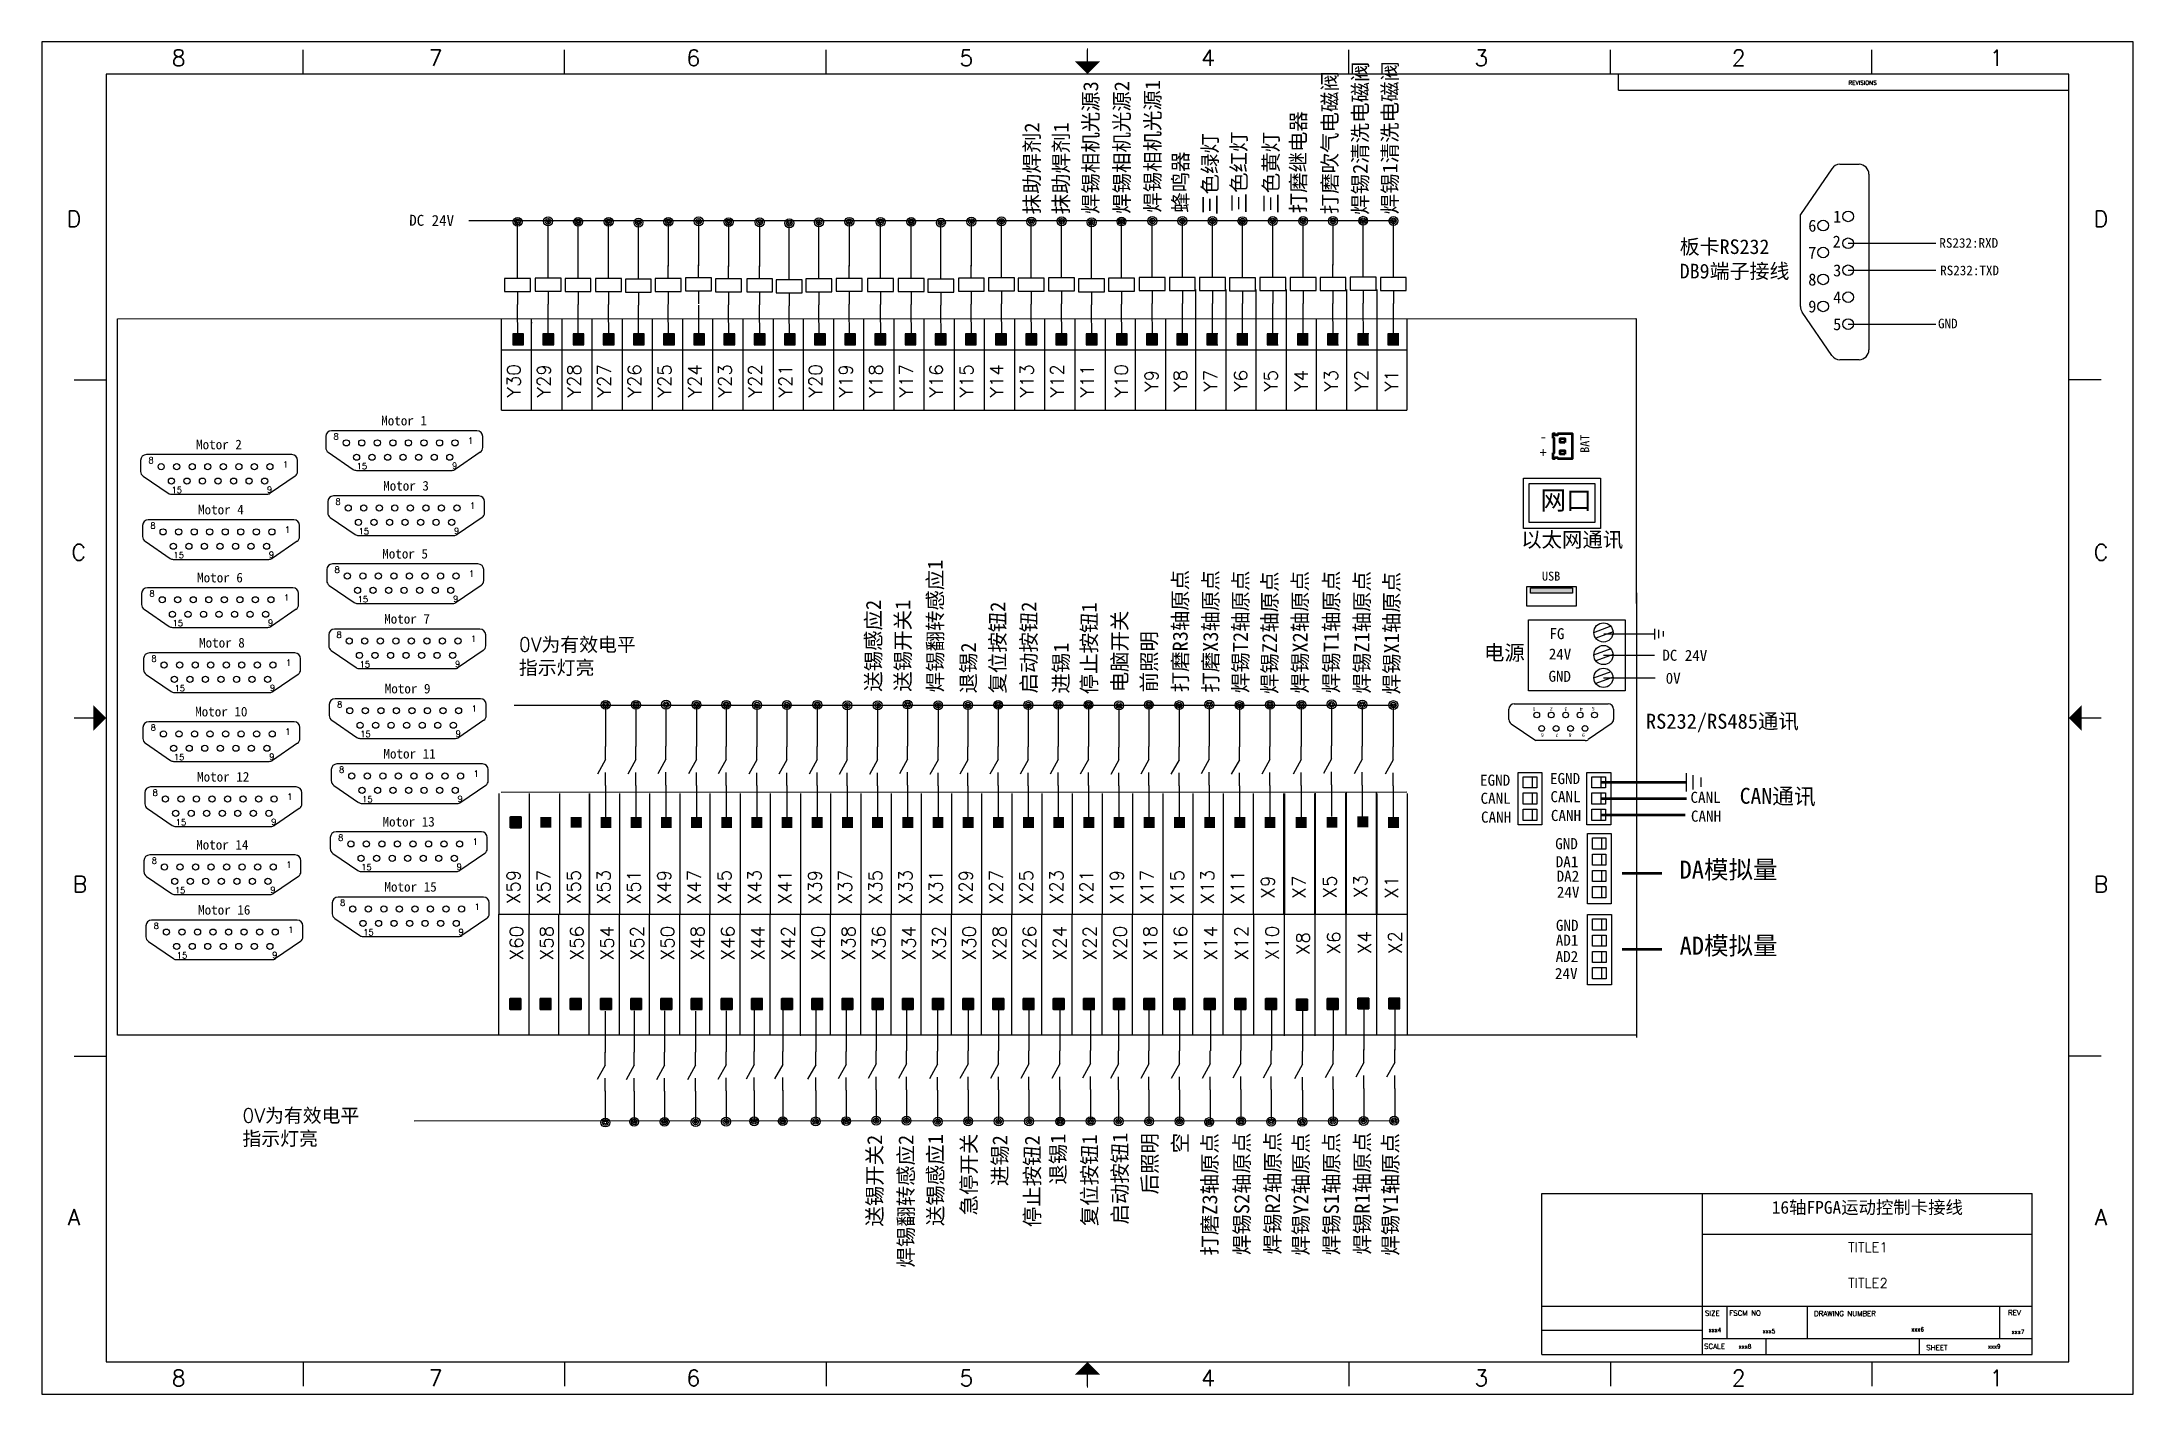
# Model space of a CAD drawing. Header units: millimetres. Extents: x 289 to 1705, y 227 to 667.
# Drawn here: x 289 to 968, y 227 to 666 of the extents above; entities that cross this region are included whole.
import ezdxf
from ezdxf.enums import TextEntityAlignment as Align

# ---------------------------------------------------------------- set-up
doc = ezdxf.new("R2010")
doc.units = ezdxf.units.MM
for name, color, linetype in [('POS', 3, 'Continuous'), ('RED_14_THHN', 20, 'Continuous'), ('SYMS', 7, 'Continuous'), ('TB_LABELS', 1, 'Continuous'), ('Title Block', 7, 'Continuous'), ('Viewport', 7, 'Continuous')]:
    doc.layers.add(name, color=color, linetype=linetype)
doc.styles.add('Roman', font='romans')
doc.styles.get("Standard").update_dxf_attribs({"font": 'txt', "bigfont": 'gbcbig.shx'})
doc.styles.add('WD', font='romans.shx')
doc.styles.add('WD_IEC', font='ISOCP2', dxfattribs={"width": 0.9, "height": 4, "bigfont": 'gbcbig'})
doc.styles.add('宋体', font='', dxfattribs={"height": 23})
doc.styles.get('宋体').set_extended_font_data('NSimSun')

msp = doc.modelspace()

# ---------------------------------------------------------------- texts
at = {"color": 7, "style": '宋体'}
for s, insert, char_height, width, attachment_point, rotation in [('焊锡1清洗电磁阀', (724.02, 609.6), 4.86, 99.3606, 1, 90), ('焊锡相机光源3', (626.86, 609.71), 4.86, 99.3606, 1, 90), ('焊锡相机光源2', (636.96, 609.76), 4.86, 99.3606, 1, 90), ('焊锡相机光源1', (646.96, 610.13), 4.86, 99.3606, 1, 90), ('打磨吹气电磁阀', (704.5, 609.63), 4.86, 99.3606, 1, 90), ('焊锡2清洗电磁阀', (714.37, 609.44), 4.86, 99.3606, 1, 90), ('抹助焊剂2', (607.77, 609.59), 4.86, 99.3606, 1, 90), ('抹助焊剂1', (617.24, 609.6), 4.86, 99.3606, 1, 90), ('打磨继电器', (694.26, 609.93), 4.86, 99.3606, 1, 90), ('三色绿灯', (665.61, 609.42), 4.86, 99.3606, 1, 90), ('三色红灯', (674.98, 609.93), 4.86, 99.3606, 1, 90), ('三色黄灯', (685.38, 609.8), 4.86, 99.3606, 1, 90), ('蜂鸣器', (656.03, 610.1), 4.86, 99.3606, 1, 90), ('-', (777.39, 535.03), 3.36, 2.5017, 1, 180), ('BAT', (788.24, 532.19), 2.916, 59.6164, 1, 90), ('+', (777.39, 530.61), 3.36, 2.5017, 1, 180), ('焊锡翻转感应1', (576.37, 454.49), 4.86, 99.3606, 1, 90), ('打磨R3轴原点', (655.92, 454.49), 4.86, 99.3606, 1, 90), ('打磨X3轴原点', (665.79, 454.35), 4.86, 99.3606, 1, 90), ('焊锡T2轴原点', (675.51, 454.24), 4.86, 99.3606, 1, 90), ('焊锡Z2轴原点', (684.97, 453.95), 4.86, 99.3606, 1, 90), ('焊锡X2轴原点', (694.84, 454.13), 4.86, 99.3606, 1, 90), ('焊锡T1轴原点', (704.98, 454.21), 4.86, 99.3606, 1, 90), ('焊锡Z1轴原点', (714.93, 454.11), 4.86, 99.3606, 1, 90), ('焊锡X1轴原点', (724.58, 453.83), 4.86, 99.3606, 1, 90), ('送锡感应2', (556.3, 454.68), 4.86, 99.3606, 1, 90), ('送锡开关1', (565.87, 454.7), 4.86, 99.3606, 1, 90), ('复位按钮2', (596.68, 454.11), 4.86, 99.3606, 1, 90), ('启动按钮2', (606.77, 454.11), 4.86, 99.3606, 1, 90), ('停止按钮1', (626.36, 453.86), 4.86, 99.3606, 1, 90), ('电脑开关', (636.28, 454.49), 4.86, 99.3606, 1, 90), ('退锡2', (587.14, 454.11), 4.86, 99.3606, 1, 90), ('进锡1', (617.23, 454.09), 4.86, 99.3606, 1, 90), ('前照明', (645.83, 454.49), 4.86, 99.3606, 1, 90), ('               送锡开关2', (562.13, 310.92), 4.86, 109.2336, 9, 90), ('                焊锡翻转感应2', (572.31, 310.91), 4.86, 109.2336, 9, 90), ('                送锡感应1', (581.89, 311.12), 4.86, 109.2336, 9, 90), ('                急停开关', (592.74, 311.27), 4.86, 109.2336, 9, 90), ('                进锡2', (602.77, 310.82), 4.86, 109.2336, 9, 90), ('                停止按钮2', (613.28, 310.76), 4.86, 103.1579, 9, 90), ('                退锡1', (621.63, 311.3), 4.86, 103.9174, 9, 90), ('                复位按钮1', (631.88, 311.06), 4.86, 106.9552, 9, 90), ('\\pt0;               启动按钮1', (641.75, 311.63), 4.86, 115.3092, 9, 90), ('               后照明', (651.46, 311.48), 4.86, 103.1579, 9, 90), ('                空', (661.11, 311.57), 4.86, 113.0309, 9, 90), ('                打磨Z3轴原点', (670.92, 311.47), 4.86, 103.1579, 9, 90), ('                焊锡S2轴原点', (681.35, 311.64), 4.86, 120.6255, 9, 90), ('                焊锡R2轴原点', (691.36, 311.87), 4.86, 99.3606, 9, 90), ('                焊锡Y2轴原点', (700.52, 311.5), 4.86, 107.253, 9, 90), ('               焊锡S1轴原点', (710.44, 311.61), 4.86, 99.3606, 9, 90), ('                焊锡R1轴原点', (720.45, 311.83), 4.86, 99.3606, 9, 90), ('               焊锡Y1轴原点', (729.61, 311.47), 4.86, 122.8359, 9, 90)]:
    msp.add_mtext(s, dxfattribs=dict(at, insert=insert, char_height=char_height, width=width, attachment_point=attachment_point, rotation=rotation))
at = {"color": 0, "attachment_point": 1, "rotation": 359.41002}
for s, insert, char_height, width in [('{\\fSimHei|b0|i0|c134|p49;DC 24V}', (408.03, 609.47), 3.564, 18.704), ('{\\fSimHei|b1|i0|c134|p49;FG}', (778.29, 475.34), 3.564, 2.5783), ('{\\fSimHei|b1|i0|c134|p49;24V}', (778.06, 468.73), 3.564, 2.5783), ('{\\fSimHei|b0|i0|c134|p49;DC 24V}', (814.95, 468.35), 3.564, 18.704), ('{\\fSimHei|b1|i0|c134|p49;GND}', (777.97, 461.51), 3.564, 2.5783), ('{\\fSimHei|b0|i0|c134|p49;0V}', (816.01, 460.87), 3.564, 2.5783), ('{\\fSimHei|b1|i0|c134|p49;CAN通讯}', (840.05, 423.53), 5.1749, 28.8047)]:
    msp.add_mtext(s, dxfattribs=dict(at, insert=insert, char_height=char_height, width=width))
at = {"color": 7}
for s, insert, char_height, width, attachment_point in [('{\\fSimSun|b0|i0|c134|p2;6}', (864.93, 607.86), 3.888, 1.6863, 3), ('{\\fSimSun|b0|i0|c134|p2;1}', (873.01, 610.83), 3.888, 1.6863, 3), ('{\\fSimHei|b0|i0|c134|p49;板卡RS232\\PDB9端子接线}', (820.55, 601.47), 4.752, 59.4276, 1), ('{\\fSimSun|b0|i0|c134|p2;7}', (864.93, 599.12), 3.888, 1.6863, 3), ('{\\fSimSun|b0|i0|c134|p2;2}', (872.85, 602.69), 3.888, 1.6863, 3), ('{\\fSimHei|b0|i0|c134|p49;RS232:RXD}', (923.96, 601.88), 3.12, 12.5698, 3), ('{\\fSimSun|b0|i0|c134|p2;3}', (873.01, 593.36), 3.888, 1.6863, 3), ('{\\fSimHei|b0|i0|c134|p49;RS232:TXD}', (924.23, 592.96), 3.12, 12.5698, 3), ('{\\fSimSun|b0|i0|c134|p2;8}', (864.93, 590.39), 3.888, 1.6863, 3), ('{\\fSimSun|b0|i0|c134|p2;4}', (873.01, 584.63), 3.888, 1.6863, 3), ('{\\fSimSun|b0|i0|c134|p2;9}', (864.93, 581.65), 3.888, 1.6863, 3), ('{\\fSimSun|b0|i0|c134|p2;5}', (873.01, 575.89), 3.888, 1.6863, 3), ('{\\fSimHei|b0|i0|c134|p49;GND}', (910.79, 575.73), 3.12, 12.5698, 3), ('8', (383.42, 538.5), 2, 4.031, 1), ('1', (427.11, 537.18), 2, 4.031, 1), ('8', (323.31, 530.75), 2, 4.031, 1), ('1', (367, 529.43), 2, 4.031, 1), ('15', (390.92, 528.9), 2, 4.031, 1), ('9', (421.91, 529.03), 2, 4.031, 1), ('15', (330.81, 521.15), 2, 4.031, 1), ('9', (361.8, 521.29), 2, 4.031, 1), ('8', (384.04, 517.36), 2, 4.031, 1), ('{\\fSimSun|b0|i0|c134|p2;网口}', (775.28, 519.94), 6.1586, 29.0488, 1), ('8', (323.93, 509.61), 2, 4.031, 1), ('1', (427.73, 516.05), 2, 4.031, 1), ('1', (367.62, 508.3), 2, 4.031, 1), ('15', (391.55, 507.77), 2, 4.031, 1), ('9', (422.54, 507.9), 2, 4.031, 1), ('15', (331.44, 500.02), 2, 4.031, 1), ('9', (362.43, 500.15), 2, 4.031, 1), ('8', (383.75, 495.31), 2, 4.031, 1), ('1', (427.44, 493.99), 2, 4.031, 1), ('8', (323.64, 487.56), 2, 4.031, 1), ('1', (367.33, 486.24), 2, 4.031, 1), ('15', (391.25, 485.71), 2, 4.031, 1), ('9', (422.24, 485.84), 2, 4.031, 1), ('15', (331.14, 477.96), 2, 4.031, 1), ('9', (362.13, 478.1), 2, 4.031, 1), ('8', (384.38, 474.17), 2, 4.031, 1), ('1', (428.07, 472.86), 2, 4.031, 1), ('8', (324.27, 466.42), 2, 4.031, 1), ('1', (367.96, 465.11), 2, 4.031, 1), ('15', (391.88, 464.58), 2, 4.031, 1), ('9', (422.87, 464.71), 2, 4.031, 1), ('15', (331.77, 456.83), 2, 4.031, 1), ('9', (362.76, 456.96), 2, 4.031, 1), ('8', (384.56, 451.54), 2, 4.031, 1), ('1', (428.25, 450.22), 2, 4.031, 1), ('{\\fSimSun|b0|i0|c134|p2;5}', (792.95, 449.82), 1.2, 0.9043, 3), ('8', (324.05, 444.07), 2, 4.031, 1), ('1', (367.74, 442.75), 2, 4.031, 1), ('15', (392.07, 441.95), 2, 4.031, 1), ('9', (423.06, 442.08), 2, 4.031, 1), ('15', (331.56, 434.47), 2, 4.031, 1), ('9', (362.55, 434.6), 2, 4.031, 1), ('8', (385.19, 430.41), 2, 4.031, 1), ('1', (428.88, 429.09), 2, 4.031, 1), ('8', (324.68, 422.93), 2, 4.031, 1), ('1', (368.37, 421.62), 2, 4.031, 1), ('15', (392.7, 420.81), 2, 4.031, 1), ('9', (423.69, 420.94), 2, 4.031, 1), ('15', (332.19, 413.34), 2, 4.031, 1), ('9', (363.18, 413.47), 2, 4.031, 1), ('8', (384.9, 408.35), 2, 4.031, 1), ('8', (324.38, 400.88), 2, 4.031, 1), ('1', (428.58, 407.03), 2, 4.031, 1), ('1', (368.07, 399.56), 2, 4.031, 1), ('15', (392.4, 398.76), 2, 4.031, 1), ('9', (423.39, 398.89), 2, 4.031, 1), ('15', (331.89, 391.28), 2, 4.031, 1), ('9', (362.88, 391.41), 2, 4.031, 1), ('8', (385.52, 387.21), 2, 4.031, 1), ('1', (429.21, 385.9), 2, 4.031, 1), ('8', (325.01, 379.74), 2, 4.031, 1), ('1', (368.7, 378.43), 2, 4.031, 1), ('15', (393.03, 377.62), 2, 4.031, 1), ('9', (424.02, 377.75), 2, 4.031, 1), ('15', (332.52, 370.15), 2, 4.031, 1), ('9', (363.51, 370.28), 2, 4.031, 1)]:
    msp.add_mtext(s, dxfattribs=dict(at, insert=insert, char_height=char_height, width=width, attachment_point=attachment_point))
at = {"char_height": 4.312, "attachment_point": 5, "rotation": 90}
for s, insert, width in [('Y30', (441.94, 555.59), 19.602), ('Y29', (451.74, 555.59), 19.602), ('Y28', (461.54, 555.59), 19.602), ('Y27', (471.34, 555.59), 19.602), ('Y26', (481.14, 555.59), 19.602), ('Y25', (490.94, 555.59), 19.602), ('Y24', (500.74, 555.59), 19.602), ('Y23', (510.54, 555.59), 19.602), ('Y22', (520.35, 555.59), 19.602), ('Y21', (530.15, 555.59), 19.602), ('Y20', (539.95, 555.59), 19.602), ('Y19', (549.75, 555.59), 19.602), ('Y18', (559.55, 555.59), 19.602), ('Y17', (569.35, 555.59), 19.602), ('Y16', (579.15, 555.59), 19.602), ('Y15', (588.95, 555.59), 19.602), ('Y14', (598.75, 555.59), 19.602), ('Y13', (608.55, 555.59), 19.602), ('Y12', (618.36, 555.59), 19.602), ('Y11', (628.16, 555.59), 19.602), ('Y10', (639.23, 555.59), 19.602), ('Y9', (649.07, 555.59), 19.602), ('Y8', (658.39, 555.59), 19.602), ('Y7', (668.19, 555.6), 19.602), ('Y6', (677.99, 555.6), 19.602), ('Y5', (687.79, 555.6), 19.602), ('Y4', (697.59, 555.6), 19.602), ('Y3', (707.39, 555.6), 20.6647), ('Y2', (717.19, 555.6), 19.602), ('Y1', (726.99, 555.6), 19.602), ('X59', (441.86, 391.36), 19.602), ('X57', (451.66, 391.36), 19.602), ('X55', (461.46, 391.36), 19.602), ('X53', (471.15, 391.33), 19.602), ('X51', (480.95, 391.33), 19.602), ('X49', (490.75, 391.33), 19.602), ('X47', (500.55, 391.33), 19.602), ('X45', (510.35, 391.33), 19.602), ('X43', (520.16, 391.33), 19.602), ('X41', (529.96, 391.33), 19.602), ('X39', (539.76, 391.33), 19.602), ('X37', (549.56, 391.33), 19.602), ('X35', (559.36, 391.33), 19.602), ('X33', (569.16, 391.33), 19.602), ('X31', (578.96, 391.33), 19.602), ('X29', (588.76, 391.33), 19.602), ('X27', (598.56, 391.33), 19.602), ('X25', (608.36, 391.33), 19.602), ('X23', (618.17, 391.33), 19.602), ('X21', (627.97, 391.33), 19.602), ('X19', (637.77, 391.33), 19.602), ('X17', (647.57, 391.33), 19.602), ('X15', (657.37, 391.33), 19.602), ('X13', (667.17, 391.33), 19.602), ('X11', (676.97, 391.33), 19.602), ('X9', (686.77, 391.33), 19.602), ('X7', (696.92, 391.33), 19.602), ('X5', (706.92, 391.37), 19.602), ('X3', (716.92, 391.52), 19.602), ('X1', (726.92, 391.33), 19.602), ('X60', (442.82, 373.15), 19.602), ('X58', (452.63, 373.15), 19.602), ('X56', (462.43, 373.15), 19.602), ('X54', (472.23, 373.15), 19.602), ('X52', (482.03, 373.15), 19.602), ('X50', (491.83, 373.15), 19.602), ('X48', (501.63, 373.15), 19.602), ('X46', (511.43, 373.15), 19.602), ('X44', (521.23, 373.15), 19.602), ('X42', (531.03, 373.15), 19.602), ('X40', (540.83, 373.15), 19.602), ('X38', (550.64, 373.15), 19.602), ('X36', (560.44, 373.15), 19.602), ('X34', (570.24, 373.15), 19.602), ('X32', (580.04, 373.15), 19.602), ('X30', (589.84, 373.15), 19.602), ('X28', (599.64, 373.15), 19.602), ('X26', (609.44, 373.15), 19.602), ('X24', (619.24, 373.15), 19.602), ('X22', (629.04, 373.15), 19.602), ('X20', (638.84, 373.15), 19.602), ('X18', (648.64, 373.15), 19.602), ('X16', (658.44, 373.15), 19.602), ('X14', (668.24, 373.15), 19.602), ('X12', (678.24, 373.15), 19.602), ('X10', (688.19, 373.17), 19.602), ('X8', (698.22, 372.97), 19.602), ('X6', (708.19, 373.19), 19.602), ('X4', (718.19, 373.34), 19.602), ('X2', (728.19, 373.32), 19.602)]:
    msp.add_mtext(s, dxfattribs=dict(at, insert=insert, width=width))
at = {"char_height": 3.119, "width": 29.1125, "attachment_point": 5, "style": '宋体'}
for s, insert in [('Motor 1', (406.34, 542.64)), ('Motor 2', (346.23, 534.89)), ('Motor 3', (406.97, 521.5)), ('Motor 4', (346.86, 513.76)), ('Motor 5', (406.67, 499.45)), ('Motor 6', (346.56, 491.7)), ('Motor 7', (407.3, 478.31)), ('Motor 8', (347.19, 470.57)), ('Motor 9', (407.49, 455.68)), ('Motor 10', (346.98, 448.21)), ('Motor 11', (408.12, 434.55)), ('Motor 12', (347.61, 427.07)), ('Motor 13', (407.82, 412.49)), ('Motor 14', (347.31, 405.02)), ('Motor 15', (408.45, 391.36)), ('Motor 16', (347.94, 383.88))]:
    msp.add_mtext(s, dxfattribs=dict(at, insert=insert))
at = {"color": 7, "attachment_point": 1, "style": '宋体'}
for s, insert, char_height, width in [('以太网通讯', (769.07, 506.48), 4.86, 99.3606), ('USB', (775.82, 493.65), 2.916, 59.6164), ('电源', (757, 469.78), 4.86, 99.3606), ('RS232/RS485通讯', (809.59, 447.54), 4.86, 99.3606), ('EGND', (755.72, 427.79), 3.6, 119.2328), ('EGND', (778.42, 428.32), 3.6, 119.2328), ('CANL', (755.88, 421.92), 3.6, 119.2328), ('CANL', (778.58, 422.44), 3.6, 119.2328), ('CANL', (824.05, 422.22), 3.6, 119.2328), ('CANH', (756.03, 415.81), 3.6, 119.2328), ('CANH', (778.73, 416.34), 3.6, 119.2328), ('CANH', (824.2, 416.12), 3.6, 119.2328), ('GND', (780.13, 407.19), 3.6, 119.2328), ('DA1', (780.29, 401.32), 3.6, 119.2328), ('DA模拟量', (820.5, 399.88), 5.832, 119.2328), ('DA2', (780.58, 396.64), 3.6, 119.2328), ('24V', (780.65, 391.44), 3.6, 119.2328), ('GND', (780.35, 380.7), 3.6, 119.2328), ('AD1', (780.3, 375.86), 3.6, 119.2328), ('AD模拟量', (820.52, 375.21), 5.832, 119.2328), ('AD2', (780.25, 370.58), 3.6, 119.2328), ('24V', (780.04, 365.07), 3.6, 119.2328)]:
    msp.add_mtext(s, dxfattribs=dict(at, insert=insert, char_height=char_height, width=width))
at = {"char_height": 4.4928, "width": 86.0652, "attachment_point": 1}
for insert in [(443.62, 472.24), (353.86, 319.44)]:
    msp.add_mtext('0V{\\fNSimSun|b0|i0|c134|p49;为有效电平\\P指示灯亮}', dxfattribs=dict(at, insert=insert))
at = {"color": 7, "char_height": 1.2, "width": 0.9043, "attachment_point": 3, "rotation": 180}
for s, insert in [('{\\fSimSun|b0|i0|c134|p2;1}', (772.79, 448.37)), ('{\\fSimSun|b0|i0|c134|p2;2}', (778.43, 448.37)), ('{\\fSimSun|b0|i0|c134|p2;3}', (783.11, 448.37)), ('{\\fSimSun|b0|i0|c134|p2;4}', (788.11, 448.37)), ('{\\fSimSun|b0|i0|c134|p2;6}', (775.49, 439.98)), ('{\\fSimSun|b0|i0|c134|p2;7}', (780.23, 439.98)), ('{\\fSimSun|b0|i0|c134|p2;8}', (784.49, 439.98)), ('{\\fSimSun|b0|i0|c134|p2;9}', (788.82, 439.98))]:
    msp.add_mtext(s, dxfattribs=dict(at, insert=insert))

# ---------------------------------------------------------------- blocks, each defined once
blk = doc.blocks.new('ANSI_border_D')
blk.add_line((24.5, 20.25), (31.5, 20.25))
at = {"layer": 'Title Block'}
for p, q in [((0, 21), (0, 0)), ((32.5, 21), (0, 21)), ((4.062, 20.5), (4.062, 20.875)), ((8.125, 20.5), (8.125, 20.875)), ((12.187, 20.5), (12.187, 20.875)), ((16.25, 20.5), (16.25, 20.875)), ((20.312, 20.5), (20.312, 20.875)), ((24.375, 20.5), (24.375, 20.875)), ((28.437, 20.5), (28.437, 20.875)), ((32.5, 0), (32.5, 21)), ((32.5, 20.5), (32.5, 20.875)), ((1, 20.5), (1, 0.5)), ((31.5, 20.5), (1, 20.5)), ((24.5, 20.25), (24.5, 20.5)), ((31.5, 0.5), (31.5, 20.5)), ((0.5, 15.75), (1, 15.75)), ((32, 15.75), (31.5, 15.75)), ((0.5, 10.5), (1, 10.5)), ((31.5, 10.5), (32, 10.5)), ((0.5, 5.25), (1, 5.25)), ((32, 5.25), (31.5, 5.25)), ((1, 0.5), (31.5, 0.5)), ((4.062, 0.5), (4.062, 0.125)), ((8.125, 0.5), (8.125, 0.125)), ((12.187, 0.5), (12.187, 0.125)), ((16.25, 0.125), (16.25, 0.5)), ((20.312, 0.5), (20.312, 0.125)), ((24.375, 0.5), (24.375, 0.125)), ((28.437, 0.5), (28.437, 0.125)), ((32.5, 0.125), (32.5, 0.5)), ((0, 0), (32.5, 0))]:
    blk.add_line(p, q, dxfattribs=at)
at = {"layer": 'Title Block', "const_width": 0.02}
for points in [[(16.25, 20.9), (16.25, 20.7)], [(0.6, 10.5), (0.6, 10.5)], [(0.6, 10.5), (0.8, 10.5)], [(31.9, 10.5), (31.9, 10.5)], [(16.25, 0.1), (16.25, 0.3)]]:
    blk.add_lwpolyline(points, dxfattribs=at)
at = {"layer": 'Title Block'}
for points in [[(16.05, 20.7), (16.45, 20.7), (16.25, 20.5)], [(0.8, 10.3), (0.8, 10.7), (1, 10.5)], [(31.7, 10.3), (31.7, 10.7), (31.5, 10.5)], [(16.05, 0.3), (16.45, 0.3), (16.25, 0.5)]]:
    blk.add_solid(points, dxfattribs=at)
at = {"layer": 'Title Block', "style": 'Roman'}
for s, p in [('8', (2.125, 20.75)), ('7', (6.119, 20.75)), ('6', (10.125, 20.75)), ('5', (14.369, 20.75)), ('4', (18.125, 20.75)), ('3', (22.369, 20.75)), ('2', (26.369, 20.75)), ('1', (30.375, 20.75)), ('D', (0.5, 18.25)), ('D', (32, 18.25)), ('C', (0.571, 13.073)), ('C', (32, 13.073)), ('B', (0.595, 7.919)), ('B', (32, 7.919)), ('A', (0.5, 2.75)), ('A', (32, 2.75)), ('8', (2.125, 0.25)), ('7', (6.119, 0.25)), ('6', (10.125, 0.25)), ('5', (14.369, 0.25)), ('4', (18.125, 0.25)), ('3', (22.369, 0.25)), ('2', (26.369, 0.25)), ('1', (30.375, 0.25))]:
    blk.add_text(s, height=0.25, dxfattribs=at).set_placement(p, align=Align.MIDDLE_CENTER)
blk.add_text('REVISIONS', height=0.065, dxfattribs=at).set_placement((28.075, 20.332))
blk = doc.blocks.new('ANSI_tblock_desc_D')
for p, q in [((0, 0), (0, 2.5)), ((-7.62, 0), (0, 0))]:
    blk.add_line(p, q)
at = {"layer": 'Title Block'}
for p, q in [((-7.62, 0), (-7.62, 2.5)), ((-7.62, 2.5), (0, 2.5)), ((-5.12, 0), (-5.12, 2.5)), ((-5.12, 1.87), (0, 1.87)), ((-7.62, 0.75), (0, 0.75)), ((-4.74, 0.25), (-4.74, 0.75)), ((-3.49, 0.25), (-3.49, 0.75)), ((-0.5, 0.25), (-0.5, 0.75)), ((-7.62, 0.375), (-5.12, 0.375)), ((-5.12, 0.25), (0, 0.25)), ((-4.13, 0), (-4.13, 0.25)), ((-1.75, 0), (-1.75, 0.25))]:
    blk.add_line(p, q, dxfattribs=at)
at = {"color": 0, "style": 'Roman', "flags": 8}
for tag, p in [('FNAME', (-31.55, 5.5)), ('REVDATE', (-31.55, 2.5)), ('USER', (-31.55, -0.5))]:
    blk.add_attdef(tag, p, '', height=0.15, rotation=90, dxfattribs=at)
at = {"style": 'WD'}
for tag, p in [('PROJDESC', (-2.56, 2.185)), ('TITLE1', (-2.551, 1.591)), ('TITLE2', (-2.551, 1.033))]:
    blk.add_attdef(tag, text='', height=0.15, dxfattribs=at).set_placement(p, align=Align.CENTER)
at = {"flags": 1}
blk.add_attdef('WD_TB', (-6.745, 0.206), '', height=0.15, dxfattribs=at)
at = {"style": 'WD'}
for tag, p in [('SIZE', (-5.027, 0.348)), ('FSCM_NO', (-4.189, 0.329)), ('DWG_NO', (-1.877, 0.357)), ('REV', (-0.316, 0.319)), ('SCALE', (-4.56, 0.093)), ('SHEET', (-0.687, 0.093))]:
    blk.add_attdef(tag, p, '', height=0.065, dxfattribs=at)
at = {"layer": 'TB_LABELS', "style": 'WD'}
for s, p in [('SIZE', (-5.084, 0.68)), ('FSCM NO', (-4.705, 0.683)), ('DRAWING NUMBER', (-3.387, 0.675)), ('REV', (-0.372, 0.69)), ('SCALE', (-5.097, 0.167)), ('SHEET', (-1.643, 0.146))]:
    blk.add_text(s, height=0.08, dxfattribs=at).set_placement(p, align=Align.TOP_LEFT)
blk = doc.blocks.new('WDDOT')
for radius in [0.72, 0.449, 0.223]:
    blk.add_circle((0, 0), radius)
blk = doc.blocks.new('HCR21')
for p, q in [((-7.5, 0), (-2.5, 0)), ((2.5, 0), (-3.125, 3.125)), ((2.5, 0), (7.5, 0))]:
    blk.add_line(p, q)
at = {"style": 'WD_IEC'}
for tag, p in [('INST', (-2.5, 11.125)), ('LOC', (-2.5, 7.625)), ('TAG2', (-2.5, 4.125)), ('DESC1', (-2.5, -10)), ('DESC3', (-2.5, -17)), ('DESC2', (-2.5, -13.5))]:
    blk.add_attdef(tag, text='', height=2.5, dxfattribs=at).set_placement(p, align=Align.RIGHT)
for tag, p, height, flags in [('X4TERM01', (-7.5, 0), 0.32, 1), ('TERM01', (-7.5, 1), 2, 8), ('X2LINK', (0, 2), 0.32, 1), ('X8LINK', (0, 0.5), 0.32, 1), ('X1TERM02', (7.5, 0), 0.32, 1), ('CONTACT', (6.5, -2.25), 1, 1), ('FAMILY', (6.5, -3.75), 1, 1)]:
    blk.add_attdef(tag, p, '', height=height, dxfattribs=dict(at, flags=flags))
at = {"style": 'WD_IEC', "flags": 8}
for tag, height, p in [('TERM02', 2, (7.5, 1)), ('XREF', 2.5, (-2.5, -6.25))]:
    blk.add_attdef(tag, text='', height=height, dxfattribs=at).set_placement(p, align=Align.RIGHT)
blk = doc.blocks.new('HCR1')
for p, q in [((-2.5, 0), (-7.5, 0)), ((2.5, 0), (7.5, 0))]:
    blk.add_line(p, q)
blk.add_lwpolyline([(-2.5, -5), (2.5, -5), (2.5, 5), (-2.5, 5)], close=True)
at = {"style": 'WD_IEC'}
for tag, p in [('INST', (-2.5, 13.62)), ('TAG1', (-2.5, 6.62)), ('LOC', (-2.5, 10.12)), ('DESC1', (-2.5, -10)), ('DESC3', (-2.5, -17)), ('DESC2', (-2.5, -13.5))]:
    blk.add_attdef(tag, text='', height=2.5, dxfattribs=at).set_placement(p, align=Align.RIGHT)
for tag, p, height, flags in [('MFG', (4.92, 12.12), 1.5, 9), ('CAT', (4.92, 9.62), 1.5, 9), ('X4TERM01', (-7.5, 0), 0.32, 1), ('TERM01', (-7.5, 1), 2, 8), ('X2LINK', (0, 5), 0.32, 1), ('X1TERM02', (7.5, 0), 0.32, 1), ('X8LINK', (0, -5), 0.32, 1), ('ASSYCODE', (3.5, -1.5), 1, 1), ('FAMILY', (3.5, -3), 1, 1), ('CATDESC', (3.5, -4.5), 1, 1)]:
    blk.add_attdef(tag, p, '', height=height, dxfattribs=dict(at, flags=flags))
at = {"style": 'WD_IEC', "flags": 8}
blk.add_attdef('TERM02', text='', height=2, dxfattribs=at).set_placement((7.5, 1), align=Align.RIGHT)
at = {"lineweight": 15, "style": 'WD_IEC'}
for tag, p in [('NO', (26.25, 0)), ('NC', (26.25, -4))]:
    blk.add_attdef(tag, text='', height=2.5, dxfattribs=at).set_placement(p, align=Align.RIGHT)
for tag, p in [('XREFNO', (27.75, 0)), ('XREFNC', (27.75, -4))]:
    blk.add_attdef(tag, p, '', height=2.5, dxfattribs=at)

# ---------------------------------------------------------------- hatches: boundary and pattern name
for color, points in [(0, [(445.13, 570.82), (445.13, 567.29), (441.6, 567.29), (441.6, 570.82)]), (0, [(454.93, 570.82), (454.93, 567.29), (451.4, 567.29), (451.4, 570.82)]), (0, [(464.73, 570.82), (464.73, 567.29), (461.2, 567.29), (461.2, 570.82)]), (0, [(474.53, 570.82), (474.53, 567.29), (471, 567.29), (471, 570.82)]), (0, [(484.33, 570.82), (484.33, 567.29), (480.8, 567.29), (480.8, 570.82)]), (0, [(494.13, 570.82), (494.13, 567.29), (490.61, 567.29), (490.61, 570.82)]), (0, [(503.94, 570.82), (503.94, 567.29), (500.41, 567.29), (500.41, 570.82)]), (0, [(513.74, 570.82), (513.74, 567.29), (510.21, 567.29), (510.21, 570.82)]), (0, [(523.54, 570.82), (523.54, 567.29), (520.01, 567.29), (520.01, 570.82)]), (0, [(533.34, 570.82), (533.34, 567.29), (529.81, 567.29), (529.81, 570.82)]), (0, [(543.14, 570.82), (543.14, 567.29), (539.61, 567.29), (539.61, 570.82)]), (0, [(552.94, 570.82), (552.94, 567.29), (549.41, 567.29), (549.41, 570.82)]), (0, [(562.74, 570.82), (562.74, 567.29), (559.21, 567.29), (559.21, 570.82)]), (0, [(572.54, 570.82), (572.54, 567.29), (569.01, 567.29), (569.01, 570.82)]), (0, [(582.34, 570.82), (582.34, 567.29), (578.81, 567.29), (578.81, 570.82)]), (0, [(592.14, 570.82), (592.14, 567.29), (588.62, 567.29), (588.62, 570.82)]), (0, [(601.95, 570.82), (601.95, 567.29), (598.42, 567.29), (598.42, 570.82)]), (0, [(611.75, 570.82), (611.75, 567.29), (608.22, 567.29), (608.22, 570.82)]), (0, [(621.55, 570.82), (621.55, 567.29), (618.02, 567.29), (618.02, 570.82)]), (0, [(631.35, 570.82), (631.35, 567.29), (627.82, 567.29), (627.82, 570.82)]), (0, [(641.15, 570.82), (641.15, 567.29), (637.62, 567.29), (637.62, 570.82)]), (0, [(650.95, 570.82), (650.95, 567.29), (647.42, 567.29), (647.42, 570.82)]), (0, [(660.75, 570.83), (660.75, 567.3), (657.22, 567.3), (657.22, 570.83)]), (0, [(660.75, 570.82), (660.75, 567.29), (657.22, 567.29), (657.22, 570.82)]), (0, [(670.55, 570.83), (670.55, 567.3), (667.02, 567.3), (667.02, 570.83)]), (0, [(680.35, 570.83), (680.35, 567.3), (676.82, 567.3), (676.82, 570.83)]), (0, [(690.15, 570.83), (690.15, 567.3), (686.62, 567.3), (686.62, 570.83)]), (0, [(699.95, 570.83), (699.95, 567.3), (696.42, 567.3), (696.42, 570.83)]), (0, [(709.75, 570.83), (709.75, 567.3), (706.22, 567.3), (706.22, 570.83)]), (0, [(719.55, 570.83), (719.55, 567.3), (716.02, 567.3), (716.02, 570.83)]), (0, [(729.35, 570.83), (729.35, 567.3), (725.82, 567.3), (725.82, 570.83)]), (0, [(772.06, 486.62), (772.06, 488.35), (785.76, 488.35), (785.76, 486.62)]), (0, [(715.88, 410.71), (715.88, 414.24), (719.41, 414.24), (719.41, 410.71)]), (0, [(440.82, 410.55), (440.82, 414.08), (444.35, 414.08), (444.35, 410.55)]), (0, [(450.63, 410.55), (450.63, 414.08), (454.15, 414.08), (454.15, 410.55)]), (0, [(460.43, 410.55), (460.43, 414.08), (463.95, 414.08), (463.95, 410.55)]), (0, [(470.12, 410.52), (470.12, 414.05), (473.65, 414.05), (473.65, 410.52)]), (0, [(479.92, 410.52), (479.92, 414.05), (483.45, 414.05), (483.45, 410.52)]), (0, [(489.72, 410.52), (489.72, 414.05), (493.25, 414.05), (493.25, 410.52)]), (0, [(499.52, 410.52), (499.52, 414.05), (503.05, 414.05), (503.05, 410.52)]), (0, [(509.32, 410.52), (509.32, 414.05), (512.85, 414.05), (512.85, 410.52)]), (0, [(519.12, 410.52), (519.12, 414.05), (522.65, 414.05), (522.65, 410.52)]), (0, [(528.92, 410.52), (528.92, 414.05), (532.45, 414.05), (532.45, 410.52)]), (0, [(538.73, 410.52), (538.73, 414.05), (542.25, 414.05), (542.25, 410.52)]), (0, [(548.53, 410.52), (548.53, 414.05), (552.06, 414.05), (552.06, 410.52)]), (0, [(558.33, 410.52), (558.33, 414.05), (561.86, 414.05), (561.86, 410.52)]), (0, [(568.13, 410.52), (568.13, 414.05), (571.66, 414.05), (571.66, 410.52)]), (0, [(577.93, 410.52), (577.93, 414.05), (581.46, 414.05), (581.46, 410.52)]), (0, [(587.73, 410.52), (587.73, 414.05), (591.26, 414.05), (591.26, 410.52)]), (0, [(597.53, 410.52), (597.53, 414.05), (601.06, 414.05), (601.06, 410.52)]), (0, [(607.33, 410.52), (607.33, 414.05), (610.86, 414.05), (610.86, 410.52)]), (0, [(617.13, 410.52), (617.13, 414.05), (620.66, 414.05), (620.66, 410.52)]), (0, [(626.93, 410.52), (626.93, 414.05), (630.46, 414.05), (630.46, 410.52)]), (0, [(636.74, 410.52), (636.74, 414.05), (640.26, 414.05), (640.26, 410.52)]), (0, [(646.54, 410.52), (646.54, 414.05), (650.07, 414.05), (650.07, 410.52)]), (0, [(656.34, 410.52), (656.34, 414.05), (659.86, 414.05), (659.86, 410.52)]), (0, [(666.14, 410.52), (666.14, 414.05), (669.67, 414.05), (669.67, 410.52)]), (0, [(675.94, 410.52), (675.94, 414.05), (679.46, 414.05), (679.46, 410.52)]), (0, [(685.74, 410.52), (685.74, 414.05), (689.27, 414.05), (689.27, 410.52)]), (0, [(695.89, 410.52), (695.89, 414.05), (699.41, 414.05), (699.41, 410.52)]), (0, [(705.88, 410.56), (705.88, 414.09), (709.41, 414.09), (709.41, 410.56)]), (0, [(725.88, 410.52), (725.88, 414.05), (729.41, 414.05), (729.41, 410.52)]), (0, [(440.72, 351.55), (440.72, 355.08), (444.24, 355.08), (444.24, 351.55)]), (7, [(450.54, 355.1), (454.07, 355.1), (454.07, 351.57), (450.54, 351.57)]), (7, [(460.34, 355.1), (463.87, 355.1), (463.87, 351.57), (460.34, 351.57)]), (7, [(470.14, 355.1), (473.67, 355.1), (473.67, 351.57), (470.14, 351.57)]), (7, [(479.95, 355.1), (483.47, 355.1), (483.47, 351.57), (479.95, 351.57)]), (7, [(489.75, 355.1), (493.27, 355.1), (493.27, 351.57), (489.75, 351.57)]), (7, [(499.55, 355.1), (503.08, 355.1), (503.08, 351.57), (499.55, 351.57)]), (7, [(509.35, 355.1), (512.88, 355.1), (512.88, 351.57), (509.35, 351.57)]), (7, [(519.15, 355.1), (522.68, 355.1), (522.68, 351.57), (519.15, 351.57)]), (7, [(528.95, 355.1), (532.48, 355.1), (532.48, 351.57), (528.95, 351.57)]), (7, [(538.75, 355.1), (542.28, 355.1), (542.28, 351.57), (538.75, 351.57)]), (7, [(548.55, 355.1), (552.08, 355.1), (552.08, 351.57), (548.55, 351.57)]), (7, [(558.35, 355.1), (561.88, 355.1), (561.88, 351.57), (558.35, 351.57)]), (7, [(568.15, 355.1), (571.68, 355.1), (571.68, 351.57), (568.15, 351.57)]), (7, [(577.96, 355.1), (581.48, 355.1), (581.48, 351.57), (577.96, 351.57)]), (7, [(587.76, 355.1), (591.28, 355.1), (591.28, 351.57), (587.76, 351.57)]), (7, [(597.56, 355.1), (601.09, 355.1), (601.09, 351.57), (597.56, 351.57)]), (7, [(607.36, 355.1), (610.89, 355.1), (610.89, 351.57), (607.36, 351.57)]), (7, [(617.16, 355.1), (620.69, 355.1), (620.69, 351.57), (617.16, 351.57)]), (7, [(626.96, 355.1), (630.49, 355.1), (630.49, 351.57), (626.96, 351.57)]), (7, [(636.76, 355.1), (640.29, 355.1), (640.29, 351.57), (636.76, 351.57)]), (7, [(646.56, 355.1), (650.09, 355.1), (650.09, 351.57), (646.56, 351.57)]), (7, [(656.36, 355.1), (659.89, 355.1), (659.89, 351.57), (656.36, 351.57)]), (7, [(666.16, 355.1), (669.69, 355.1), (669.69, 351.57), (666.16, 351.57)]), (7, [(676.16, 355.1), (679.69, 355.1), (679.69, 351.57), (676.16, 351.57)]), (7, [(686.11, 355.12), (689.64, 355.12), (689.64, 351.59), (686.11, 351.59)]), (7, [(696.14, 354.92), (699.67, 354.92), (699.67, 351.39), (696.14, 351.39)]), (7, [(706.11, 355.14), (709.64, 355.14), (709.64, 351.62), (706.11, 351.62)]), (7, [(716.11, 355.29), (719.64, 355.29), (719.64, 351.77), (716.11, 351.77)]), (7, [(726.11, 355.27), (729.64, 355.27), (729.64, 351.75), (726.11, 351.75)])]:
    msp.add_hatch(color=color).paths.add_polyline_path(points)

# ---------------------------------------------------------------- linework, layer by layer
at = {"color": 7}
for p, q in [((872.59, 625.82), (878.77, 625.82)), ((869.92, 624.4), (859.76, 609.54)), ((882.01, 622.58), (882.01, 565.67)), ((859.76, 579.7), (859.76, 609.54)), ((869.92, 563.84), (860.32, 577.87)), ((878.77, 562.43), (872.59, 562.43)), ((380.9, 537.49), (380.9, 533.93)), ((430, 539.37), (382.77, 539.37)), ((431.87, 533.93), (431.87, 537.49)), ((320.79, 529.75), (320.79, 526.18)), ((369.89, 531.62), (322.66, 531.62)), ((371.76, 526.18), (371.76, 529.75)), ((381.71, 532.38), (389.82, 526.84)), ((431.06, 532.38), (422.95, 526.84)), ((321.6, 524.64), (329.71, 519.09)), ((370.95, 524.64), (362.84, 519.09)), ((390.87, 526.52), (421.9, 526.52)), ((330.76, 518.77), (361.79, 518.77)), ((381.53, 516.36), (381.53, 512.79)), ((430.63, 518.23), (383.4, 518.23)), ((432.5, 512.79), (432.5, 516.36)), ((370.52, 510.48), (323.29, 510.48)), ((382.34, 511.25), (390.45, 505.71)), ((431.68, 511.25), (423.58, 505.71)), ((321.42, 508.61), (321.42, 505.05)), ((322.23, 503.5), (330.34, 497.96)), ((371.57, 503.5), (363.47, 497.96)), ((372.39, 505.05), (372.39, 508.61)), ((391.5, 505.38), (422.52, 505.38)), ((331.39, 497.63), (362.41, 497.63)), ((430.33, 496.18), (383.1, 496.18)), ((381.23, 494.3), (381.23, 490.74)), ((382.04, 489.19), (390.15, 483.65)), ((431.39, 489.19), (423.28, 483.65)), ((432.2, 490.74), (432.2, 494.3)), ((321.12, 486.56), (321.12, 482.99)), ((370.22, 488.43), (322.99, 488.43)), ((372.09, 482.99), (372.09, 486.56)), ((391.2, 483.33), (422.23, 483.33)), ((321.93, 481.45), (330.04, 475.9)), ((331.09, 475.58), (362.12, 475.58)), ((371.28, 481.45), (363.17, 475.9)), ((798.18, 475.92), (792.58, 473.85)), ((381.86, 473.17), (381.86, 469.6)), ((430.96, 475.04), (383.73, 475.04)), ((432.83, 469.6), (432.83, 473.17)), ((798.18, 468.58), (792.58, 466.51)), ((798.89, 474.13), (793.29, 472.05)), ((795.89, 473.52), (812.44, 473.52)), ((812.41, 475.13), (812.41, 471.68)), ((813.67, 474.76), (813.67, 472.03)), ((815.17, 474.29), (815.17, 472.56)), ((321.75, 465.42), (321.75, 461.86)), ((370.85, 467.29), (323.62, 467.29)), ((372.72, 461.86), (372.72, 465.42)), ((382.67, 468.06), (390.78, 462.52)), ((391.83, 462.19), (422.86, 462.19)), ((432.02, 468.06), (423.91, 462.52)), ((798.89, 466.79), (793.29, 464.71)), ((322.56, 460.31), (330.67, 454.77)), ((371.91, 460.31), (363.8, 454.77)), ((798.18, 461.19), (792.58, 459.12)), ((798.89, 459.39), (793.29, 457.32)), ((331.72, 454.44), (362.75, 454.44)), ((382.05, 450.54), (382.05, 446.97)), ((431.15, 452.41), (383.92, 452.41)), ((433.02, 446.97), (433.02, 450.54)), ((765.08, 445.72), (765.08, 449.03)), ((766.82, 450.77), (797.34, 450.77)), ((799.07, 449.03), (799.07, 445.72)), ((321.54, 443.06), (321.54, 439.5)), ((370.64, 444.94), (323.41, 444.94)), ((372.51, 439.5), (372.51, 443.06)), ((382.86, 445.43), (390.97, 439.88)), ((432.2, 445.43), (424.1, 439.88)), ((765.84, 444.28), (773.81, 438.84)), ((798.32, 444.28), (790.79, 439.14)), ((322.35, 437.95), (330.46, 432.41)), ((371.69, 437.95), (363.59, 432.41)), ((392.02, 439.56), (423.04, 439.56)), ((789.81, 438.84), (773.81, 438.84)), ((331.51, 432.09), (362.53, 432.09)), ((382.68, 429.4), (382.68, 425.84)), ((431.78, 431.27), (384.55, 431.27)), ((433.65, 425.84), (433.65, 429.4)), ((822.63, 428.26), (822.63, 422.29)), ((322.17, 421.93), (322.17, 418.36)), ((371.27, 423.8), (324.04, 423.8)), ((373.14, 418.36), (373.14, 421.93)), ((383.49, 424.29), (391.59, 418.75)), ((432.83, 424.29), (424.73, 418.75)), ((824.81, 427.62), (824.81, 422.91)), ((827.39, 426.82), (827.39, 423.82)), ((322.98, 416.82), (331.08, 411.28)), ((372.32, 416.82), (364.22, 411.28)), ((392.65, 418.42), (423.67, 418.42)), ((332.14, 410.95), (363.16, 410.95)), ((431.48, 409.22), (384.25, 409.22)), ((370.97, 401.74), (323.74, 401.74)), ((382.38, 407.35), (382.38, 403.78)), ((383.19, 402.24), (391.3, 396.69)), ((432.53, 402.24), (424.43, 396.69)), ((433.35, 403.78), (433.35, 407.35)), ((321.87, 399.87), (321.87, 396.31)), ((322.68, 394.76), (330.79, 389.22)), ((372.02, 394.76), (363.92, 389.22)), ((372.84, 396.31), (372.84, 399.87)), ((392.35, 396.37), (423.37, 396.37)), ((331.84, 388.9), (362.86, 388.9)), ((432.11, 388.08), (384.88, 388.08)), ((371.6, 380.61), (324.37, 380.61)), ((383.01, 386.21), (383.01, 382.65)), ((383.82, 381.1), (391.93, 375.56)), ((433.16, 381.1), (425.06, 375.56)), ((433.98, 382.65), (433.98, 386.21)), ((322.5, 378.74), (322.5, 375.17)), ((323.31, 373.63), (331.42, 368.09)), ((372.65, 373.63), (364.55, 368.09)), ((373.47, 375.17), (373.47, 378.74)), ((392.98, 375.23), (424, 375.23)), ((332.47, 367.76), (363.49, 367.76))]:
    msp.add_line(p, q, dxfattribs=at)
for p, q in [((663.35, 585.23), (663.35, 546.03)), ((663.35, 585.22), (663.35, 546.02)), ((673.15, 585.23), (673.15, 546.03)), ((682.95, 585.23), (682.95, 546.03)), ((692.75, 585.23), (692.75, 546.03)), ((712.35, 585.23), (712.35, 546.03)), ((722.15, 585.23), (722.15, 546.03)), ((437.92, 546.02), (437.92, 575.8)), ((447.72, 546.02), (447.72, 575.8)), ((457.53, 575.8), (457.53, 546.02)), ((467.33, 575.8), (467.33, 546.02)), ((477.13, 575.8), (477.13, 546.02)), ((486.93, 575.8), (486.93, 546.02)), ((496.73, 575.8), (496.73, 546.02)), ((506.53, 575.8), (506.53, 546.02)), ((516.33, 575.8), (516.33, 546.02)), ((526.13, 575.8), (526.13, 546.02)), ((535.93, 575.8), (535.93, 546.02)), ((545.73, 575.8), (545.73, 546.02)), ((555.54, 575.8), (555.54, 546.02)), ((565.34, 575.8), (565.34, 546.02)), ((575.14, 575.8), (575.14, 546.02)), ((584.94, 575.8), (584.94, 546.02)), ((594.74, 575.8), (594.74, 546.02)), ((604.54, 575.8), (604.54, 546.02)), ((614.34, 575.8), (614.34, 546.02)), ((624.14, 575.8), (624.14, 546.02)), ((633.94, 575.8), (633.94, 546.02)), ((643.74, 575.8), (643.74, 546.02)), ((653.55, 575.8), (653.55, 546.02)), ((663.35, 575.8), (663.35, 546.03)), ((673.15, 575.8), (673.15, 546.03)), ((682.95, 575.8), (682.95, 546.03)), ((692.75, 575.8), (692.75, 546.03)), ((702.55, 575.8), (702.55, 546.03)), ((702.55, 575.8), (702.55, 546.03)), ((712.35, 575.8), (712.35, 546.03)), ((722.15, 575.8), (722.15, 546.03)), ((731.95, 575.8), (731.95, 546.03)), ((437.92, 565.62), (731.95, 565.62)), ((437.92, 546.02), (731.95, 546.03)), ((437.14, 421.7), (437.14, 382.5)), ((437.88, 422.15), (731.9, 422.17)), ((446.95, 421.7), (446.95, 382.5)), ((446.95, 421.7), (446.95, 382.5)), ((456.75, 421.7), (456.75, 382.5)), ((456.75, 421.7), (456.75, 382.5)), ((466.44, 421.67), (466.44, 382.47)), ((466.55, 421.7), (466.55, 382.5)), ((476.24, 421.67), (476.24, 382.47)), ((476.24, 421.67), (476.24, 382.47)), ((486.04, 421.67), (486.04, 382.47)), ((486.04, 421.67), (486.04, 382.47)), ((495.84, 421.67), (495.84, 382.47)), ((495.84, 421.67), (495.84, 382.47)), ((505.64, 421.67), (505.64, 382.47)), ((505.64, 421.67), (505.64, 382.47)), ((515.44, 421.67), (515.44, 382.47)), ((515.44, 421.67), (515.44, 382.47)), ((525.25, 421.67), (525.25, 382.47)), ((525.25, 421.67), (525.25, 382.47)), ((535.05, 421.67), (535.05, 382.47)), ((535.05, 421.67), (535.05, 382.47)), ((544.85, 421.67), (544.85, 382.47)), ((544.85, 421.67), (544.85, 382.47)), ((554.65, 421.67), (554.65, 382.47)), ((554.65, 421.67), (554.65, 382.47)), ((564.45, 421.67), (564.45, 382.47)), ((564.45, 421.67), (564.45, 382.47)), ((574.25, 421.67), (574.25, 382.47)), ((574.25, 421.67), (574.25, 382.47)), ((584.05, 421.67), (584.05, 382.47)), ((584.05, 421.67), (584.05, 382.47)), ((593.85, 421.67), (593.85, 382.47)), ((593.85, 421.67), (593.85, 382.47)), ((603.65, 421.67), (603.65, 382.47)), ((603.65, 421.67), (603.65, 382.47)), ((613.45, 421.67), (613.45, 382.47)), ((613.45, 421.67), (613.45, 382.47)), ((623.26, 421.67), (623.26, 382.47)), ((623.26, 421.67), (623.26, 382.47)), ((633.06, 421.67), (633.06, 382.47)), ((633.06, 421.67), (633.06, 382.47)), ((642.86, 421.67), (642.86, 382.47)), ((642.86, 421.67), (642.86, 382.47)), ((652.66, 421.67), (652.66, 382.47)), ((652.66, 421.67), (652.66, 382.47)), ((662.46, 421.67), (662.46, 382.47)), ((662.46, 421.67), (662.46, 382.47)), ((672.26, 421.67), (672.26, 382.47)), ((672.26, 421.67), (672.26, 382.47)), ((682.06, 421.67), (682.06, 382.47)), ((682.06, 421.67), (682.06, 382.47)), ((691.86, 421.67), (691.86, 382.47)), ((692.21, 421.67), (692.21, 382.47)), ((702.01, 421.67), (702.01, 382.47)), ((702.2, 421.72), (702.2, 382.51)), ((712.01, 421.72), (712.01, 382.51)), ((712.2, 421.87), (712.2, 382.66)), ((722.01, 421.87), (722.01, 382.66)), ((722.2, 421.67), (722.2, 382.47)), ((732.01, 421.67), (732.01, 382.47)), ((772.64, 427.1), (772.64, 423.47)), ((772.64, 421.87), (772.64, 418.25)), ((794.95, 427.1), (794.95, 423.47)), ((794.95, 421.87), (794.95, 418.25)), ((772.64, 416.58), (772.64, 412.95)), ((794.95, 416.58), (794.95, 412.95)), ((440.85, 414.09), (440.85, 410.57)), ((444.38, 414.09), (440.85, 414.09)), ((440.85, 410.57), (444.38, 410.57)), ((444.38, 410.57), (444.38, 414.09)), ((795.12, 407.24), (795.12, 403.61)), ((795.12, 402.01), (795.12, 398.38)), ((795.12, 396.72), (795.12, 393.09)), ((795.12, 391.44), (795.12, 387.81)), ((437.04, 382.47), (732.2, 382.47)), ((437.04, 382.47), (437.04, 343.26)), ((446.84, 382.47), (446.84, 343.26)), ((456.64, 343.26), (456.64, 382.47)), ((466.44, 343.26), (466.44, 382.47)), ((476.24, 343.26), (476.24, 382.47)), ((486.04, 343.26), (486.04, 382.47)), ((495.84, 343.26), (495.84, 382.47)), ((505.64, 343.26), (505.64, 382.47)), ((515.44, 343.26), (515.44, 382.47)), ((525.25, 343.26), (525.25, 382.47)), ((535.05, 343.26), (535.05, 382.47)), ((544.85, 343.26), (544.85, 382.47)), ((554.65, 343.26), (554.65, 382.47)), ((564.45, 343.26), (564.45, 382.47)), ((574.25, 343.26), (574.25, 382.47)), ((584.05, 343.26), (584.05, 382.47)), ((593.85, 343.26), (593.85, 382.47)), ((603.65, 343.26), (603.65, 382.47)), ((613.45, 343.26), (613.45, 382.47)), ((623.26, 343.26), (623.26, 382.47)), ((633.06, 343.26), (633.06, 382.47)), ((642.86, 343.26), (642.86, 382.47)), ((652.66, 343.26), (652.66, 382.47)), ((662.46, 343.26), (662.46, 382.47)), ((672.26, 343.26), (672.26, 382.47)), ((682.21, 343.28), (682.21, 382.49)), ((682.26, 343.26), (682.26, 382.47)), ((692.21, 343.28), (692.21, 382.49)), ((692.23, 343.08), (692.23, 382.29)), ((702.2, 343.31), (702.2, 382.51)), ((702.23, 343.08), (702.23, 382.29)), ((712.2, 343.46), (712.2, 382.66)), ((712.2, 343.31), (712.2, 382.51)), ((722.2, 343.46), (722.2, 382.66)), ((722.2, 343.44), (722.2, 382.64)), ((732.2, 343.44), (732.2, 382.64)), ((795.17, 380.97), (795.17, 377.34)), ((795.17, 375.74), (795.17, 372.12)), ((795.17, 370.45), (795.17, 366.82)), ((795.17, 365.17), (795.17, 361.54)), ((440.74, 355.1), (440.74, 351.57)), ((444.27, 355.1), (440.74, 355.1)), ((444.27, 351.57), (444.27, 355.1)), ((450.54, 355.1), (450.54, 351.57)), ((454.07, 355.1), (450.54, 355.1)), ((454.07, 351.57), (454.07, 355.1)), ((460.34, 355.1), (460.34, 351.57)), ((463.87, 355.1), (460.34, 355.1)), ((463.87, 351.57), (463.87, 355.1)), ((473.67, 355.1), (470.14, 355.1)), ((473.67, 351.57), (473.67, 355.1)), ((479.95, 355.1), (479.95, 351.57)), ((483.47, 355.1), (479.95, 355.1)), ((483.47, 351.57), (483.47, 355.1)), ((489.75, 355.1), (489.75, 351.57)), ((493.27, 355.1), (489.75, 355.1)), ((493.27, 351.57), (493.27, 355.1)), ((499.55, 355.1), (499.55, 351.57)), ((503.08, 355.1), (499.55, 355.1)), ((503.08, 351.57), (503.08, 355.1)), ((509.35, 355.1), (509.35, 351.57)), ((512.88, 355.1), (509.35, 355.1)), ((512.88, 351.57), (512.88, 355.1)), ((519.15, 355.1), (519.15, 351.57)), ((522.68, 355.1), (519.15, 355.1)), ((522.68, 351.57), (522.68, 355.1)), ((528.95, 355.1), (528.95, 351.57)), ((532.48, 355.1), (528.95, 355.1)), ((532.48, 351.57), (532.48, 355.1)), ((542.28, 355.1), (538.75, 355.1)), ((542.28, 351.57), (542.28, 355.1)), ((548.55, 355.1), (548.55, 351.57)), ((552.08, 355.1), (548.55, 355.1)), ((552.08, 351.57), (552.08, 355.1)), ((558.35, 355.1), (558.35, 351.57)), ((561.88, 355.1), (558.35, 355.1)), ((561.88, 351.57), (561.88, 355.1)), ((568.15, 355.1), (568.15, 351.57)), ((571.68, 355.1), (568.15, 355.1)), ((571.68, 351.57), (571.68, 355.1)), ((577.96, 355.1), (577.96, 351.57)), ((581.48, 355.1), (577.96, 355.1)), ((581.48, 351.57), (581.48, 355.1)), ((587.76, 355.1), (587.76, 351.57)), ((591.28, 355.1), (587.76, 355.1)), ((591.28, 351.57), (591.28, 355.1)), ((597.56, 355.1), (597.56, 351.57)), ((601.09, 355.1), (597.56, 355.1)), ((601.09, 351.57), (601.09, 355.1)), ((607.36, 355.1), (607.36, 351.57)), ((610.89, 355.1), (607.36, 355.1)), ((610.89, 351.57), (610.89, 355.1)), ((617.16, 355.1), (617.16, 351.57)), ((620.69, 355.1), (617.16, 355.1)), ((620.69, 351.57), (620.69, 355.1)), ((626.96, 355.1), (626.96, 351.57)), ((630.49, 355.1), (626.96, 355.1)), ((630.49, 351.57), (630.49, 355.1)), ((636.76, 355.1), (636.76, 351.57)), ((640.29, 355.1), (636.76, 355.1)), ((640.29, 351.57), (640.29, 355.1)), ((646.56, 355.1), (646.56, 351.57)), ((650.09, 355.1), (646.56, 355.1)), ((650.09, 351.57), (650.09, 355.1)), ((656.36, 355.1), (656.36, 351.57)), ((659.89, 355.1), (656.36, 355.1)), ((659.89, 351.57), (659.89, 355.1)), ((666.16, 355.1), (666.16, 351.57)), ((669.69, 355.1), (666.16, 355.1)), ((669.69, 351.57), (669.69, 355.1)), ((676.16, 355.1), (676.16, 351.57)), ((679.69, 355.1), (676.16, 355.1)), ((679.69, 351.57), (679.69, 355.1)), ((686.11, 355.12), (686.11, 351.59)), ((689.64, 355.12), (686.11, 355.12)), ((689.64, 351.59), (689.64, 355.12)), ((696.14, 354.92), (696.14, 351.39)), ((699.67, 354.92), (696.14, 354.92)), ((699.67, 351.39), (699.67, 354.92)), ((706.11, 355.14), (706.11, 351.62)), ((709.64, 355.14), (706.11, 355.14)), ((709.64, 351.62), (709.64, 355.14)), ((716.11, 355.29), (716.11, 351.77)), ((719.64, 355.29), (716.11, 355.29)), ((719.64, 351.77), (719.64, 355.29)), ((726.11, 355.27), (726.11, 351.75)), ((729.64, 355.27), (726.11, 355.27)), ((729.64, 351.75), (729.64, 355.27)), ((440.74, 351.57), (444.27, 351.57)), ((450.54, 351.57), (454.07, 351.57)), ((460.34, 351.57), (463.87, 351.57)), ((470.14, 351.57), (473.67, 351.57)), ((479.95, 351.57), (483.47, 351.57)), ((489.75, 351.57), (493.27, 351.57)), ((499.55, 351.57), (503.08, 351.57)), ((509.35, 351.57), (512.88, 351.57)), ((519.15, 351.57), (522.68, 351.57)), ((528.95, 351.57), (532.48, 351.57)), ((538.75, 351.57), (542.28, 351.57)), ((548.55, 351.57), (552.08, 351.57)), ((558.35, 351.57), (561.88, 351.57)), ((568.15, 351.57), (571.68, 351.57)), ((577.96, 351.57), (581.48, 351.57)), ((587.76, 351.57), (591.28, 351.57)), ((597.56, 351.57), (601.09, 351.57)), ((607.36, 351.57), (610.89, 351.57)), ((617.16, 351.57), (620.69, 351.57)), ((626.96, 351.57), (630.49, 351.57)), ((636.76, 351.57), (640.29, 351.57)), ((646.56, 351.57), (650.09, 351.57)), ((656.36, 351.57), (659.89, 351.57)), ((666.16, 351.57), (669.69, 351.57)), ((676.16, 351.57), (679.69, 351.57)), ((686.11, 351.59), (689.64, 351.59)), ((696.14, 351.39), (699.67, 351.39)), ((706.11, 351.62), (709.64, 351.62)), ((716.11, 351.77), (719.64, 351.77)), ((726.11, 351.75), (729.64, 351.75))]:
    msp.add_line(p, q)
at = {"color": 0}
for p, q in [((441.6, 570.82), (441.6, 567.29)), ((445.13, 570.82), (441.6, 570.82)), ((445.13, 567.29), (445.13, 570.82)), ((451.4, 570.82), (451.4, 567.29)), ((454.93, 570.82), (451.4, 570.82)), ((454.93, 567.29), (454.93, 570.82)), ((461.2, 570.82), (461.2, 567.29)), ((464.73, 570.82), (461.2, 570.82)), ((464.73, 567.29), (464.73, 570.82)), ((471, 570.82), (471, 567.29)), ((474.53, 570.82), (471, 570.82)), ((474.53, 567.29), (474.53, 570.82)), ((480.8, 570.82), (480.8, 567.29)), ((484.33, 570.82), (480.8, 570.82)), ((484.33, 567.29), (484.33, 570.82)), ((490.61, 570.82), (490.61, 567.29)), ((494.13, 570.82), (490.61, 570.82)), ((494.13, 567.29), (494.13, 570.82)), ((500.41, 570.82), (500.41, 567.29)), ((503.94, 570.82), (500.41, 570.82)), ((503.94, 567.29), (503.94, 570.82)), ((510.21, 570.82), (510.21, 567.29)), ((513.74, 570.82), (510.21, 570.82)), ((513.74, 567.29), (513.74, 570.82)), ((520.01, 570.82), (520.01, 567.29)), ((523.54, 570.82), (520.01, 570.82)), ((523.54, 567.29), (523.54, 570.82)), ((529.81, 570.82), (529.81, 567.29)), ((533.34, 570.82), (529.81, 570.82)), ((533.34, 567.29), (533.34, 570.82)), ((539.61, 570.82), (539.61, 567.29)), ((543.14, 570.82), (539.61, 570.82)), ((543.14, 567.29), (543.14, 570.82)), ((549.41, 570.82), (549.41, 567.29)), ((552.94, 570.82), (549.41, 570.82)), ((552.94, 567.29), (552.94, 570.82)), ((559.21, 570.82), (559.21, 567.29)), ((562.74, 570.82), (559.21, 570.82)), ((562.74, 567.29), (562.74, 570.82)), ((569.01, 570.82), (569.01, 567.29)), ((572.54, 570.82), (569.01, 570.82)), ((572.54, 567.29), (572.54, 570.82)), ((578.81, 570.82), (578.81, 567.29)), ((582.34, 570.82), (578.81, 570.82)), ((582.34, 567.29), (582.34, 570.82)), ((588.62, 570.82), (588.62, 567.29)), ((592.14, 570.82), (588.62, 570.82)), ((592.14, 567.29), (592.14, 570.82)), ((598.42, 570.82), (598.42, 567.29)), ((601.95, 570.82), (598.42, 570.82)), ((601.95, 567.29), (601.95, 570.82)), ((608.22, 570.82), (608.22, 567.29)), ((611.75, 570.82), (608.22, 570.82)), ((611.75, 567.29), (611.75, 570.82)), ((618.02, 570.82), (618.02, 567.29)), ((621.55, 570.82), (618.02, 570.82)), ((621.55, 567.29), (621.55, 570.82)), ((627.82, 570.82), (627.82, 567.29)), ((631.35, 570.82), (627.82, 570.82)), ((631.35, 567.29), (631.35, 570.82)), ((637.62, 570.82), (637.62, 567.29)), ((641.15, 570.82), (637.62, 570.82)), ((641.15, 567.29), (641.15, 570.82)), ((647.42, 570.82), (647.42, 567.29)), ((650.95, 570.82), (647.42, 570.82)), ((650.95, 567.29), (650.95, 570.82)), ((657.22, 570.83), (657.22, 567.3)), ((660.75, 570.83), (657.22, 570.83)), ((657.22, 570.82), (657.22, 567.29)), ((660.75, 570.82), (657.22, 570.82)), ((660.75, 567.3), (660.75, 570.83)), ((660.75, 567.29), (660.75, 570.82)), ((667.02, 570.83), (667.02, 567.3)), ((670.55, 570.83), (667.02, 570.83)), ((676.82, 570.83), (676.82, 567.3)), ((680.35, 570.83), (676.82, 570.83)), ((686.62, 570.83), (686.62, 567.3)), ((690.15, 570.83), (686.62, 570.83)), ((696.42, 570.83), (696.42, 567.3)), ((699.95, 570.83), (696.42, 570.83)), ((706.22, 570.83), (706.22, 567.3)), ((709.75, 570.83), (706.22, 570.83)), ((716.02, 570.83), (716.02, 567.3)), ((719.55, 570.83), (716.02, 570.83)), ((725.82, 570.83), (725.82, 567.3)), ((729.35, 570.83), (725.82, 570.83)), ((441.6, 567.29), (445.13, 567.29)), ((451.4, 567.29), (454.93, 567.29)), ((461.2, 567.29), (464.73, 567.29)), ((471, 567.29), (474.53, 567.29)), ((480.8, 567.29), (484.33, 567.29)), ((490.61, 567.29), (494.13, 567.29)), ((500.41, 567.29), (503.94, 567.29)), ((510.21, 567.29), (513.74, 567.29)), ((520.01, 567.29), (523.54, 567.29)), ((529.81, 567.29), (533.34, 567.29)), ((539.61, 567.29), (543.14, 567.29)), ((549.41, 567.29), (552.94, 567.29)), ((559.21, 567.29), (562.74, 567.29)), ((569.01, 567.29), (572.54, 567.29)), ((578.81, 567.29), (582.34, 567.29)), ((588.62, 567.29), (592.14, 567.29)), ((598.42, 567.29), (601.95, 567.29)), ((608.22, 567.29), (611.75, 567.29)), ((618.02, 567.29), (621.55, 567.29)), ((627.82, 567.29), (631.35, 567.29)), ((637.62, 567.29), (641.15, 567.29)), ((647.42, 567.29), (650.95, 567.29)), ((657.22, 567.3), (660.75, 567.3)), ((657.22, 567.29), (660.75, 567.29)), ((667.02, 567.3), (670.55, 567.3)), ((676.82, 567.3), (680.35, 567.3)), ((686.62, 567.3), (690.15, 567.3)), ((696.42, 567.3), (699.95, 567.3)), ((706.22, 567.3), (709.75, 567.3)), ((716.02, 567.3), (719.55, 567.3)), ((725.82, 567.3), (729.35, 567.3)), ((440.82, 410.57), (440.82, 414.1)), ((440.82, 414.1), (444.35, 414.1)), ((444.35, 410.57), (440.82, 410.57)), ((444.35, 414.1), (444.35, 410.57)), ((440.71, 351.58), (440.71, 355.1)), ((440.71, 355.1), (444.24, 355.1)), ((444.24, 355.1), (444.24, 351.58)), ((450.51, 351.58), (450.51, 355.1)), ((450.51, 355.1), (454.04, 355.1)), ((454.04, 355.1), (454.04, 351.58)), ((460.32, 351.58), (460.32, 355.1)), ((460.32, 355.1), (463.84, 355.1)), ((463.84, 355.1), (463.84, 351.58)), ((470.12, 351.58), (470.12, 355.1)), ((470.12, 355.1), (473.65, 355.1)), ((473.65, 355.1), (473.65, 351.58)), ((479.92, 351.58), (479.92, 355.1)), ((479.92, 355.1), (483.45, 355.1)), ((483.45, 355.1), (483.45, 351.58)), ((489.72, 351.58), (489.72, 355.1)), ((489.72, 355.1), (493.25, 355.1)), ((493.25, 355.1), (493.25, 351.58)), ((499.52, 351.58), (499.52, 355.1)), ((499.52, 355.1), (503.05, 355.1)), ((503.05, 355.1), (503.05, 351.58)), ((509.32, 351.58), (509.32, 355.1)), ((509.32, 355.1), (512.85, 355.1)), ((512.85, 355.1), (512.85, 351.58)), ((519.12, 351.58), (519.12, 355.1)), ((519.12, 355.1), (522.65, 355.1)), ((522.65, 355.1), (522.65, 351.58)), ((528.92, 351.58), (528.92, 355.1)), ((528.92, 355.1), (532.45, 355.1)), ((532.45, 355.1), (532.45, 351.58)), ((538.72, 351.58), (538.72, 355.1)), ((538.72, 355.1), (542.25, 355.1)), ((542.25, 355.1), (542.25, 351.58)), ((548.52, 355.1), (552.05, 355.1)), ((548.52, 355.1), (548.52, 351.58)), ((552.05, 355.1), (552.05, 351.58)), ((558.33, 351.58), (558.33, 355.1)), ((558.33, 355.1), (561.85, 355.1)), ((561.85, 355.1), (561.85, 351.58)), ((568.13, 351.58), (568.13, 355.1)), ((568.13, 355.1), (571.66, 355.1)), ((571.66, 355.1), (571.66, 351.58)), ((577.93, 351.58), (577.93, 355.1)), ((577.93, 355.1), (581.46, 355.1)), ((581.46, 355.1), (581.46, 351.58)), ((587.73, 351.58), (587.73, 355.1)), ((587.73, 355.1), (591.26, 355.1)), ((591.26, 355.1), (591.26, 351.58)), ((597.53, 351.58), (597.53, 355.1)), ((597.53, 355.1), (601.06, 355.1)), ((601.06, 355.1), (601.06, 351.58)), ((607.33, 351.58), (607.33, 355.1)), ((607.33, 355.1), (610.86, 355.1)), ((610.86, 355.1), (610.86, 351.58)), ((617.13, 351.58), (617.13, 355.1)), ((617.13, 355.1), (620.66, 355.1)), ((620.66, 355.1), (620.66, 351.58)), ((626.93, 351.58), (626.93, 355.1)), ((626.93, 355.1), (630.46, 355.1)), ((630.46, 355.1), (630.46, 351.58)), ((636.73, 351.58), (636.73, 355.1)), ((636.73, 355.1), (640.26, 355.1)), ((640.26, 355.1), (640.26, 351.58)), ((646.53, 351.58), (646.53, 355.1)), ((646.53, 355.1), (650.06, 355.1)), ((650.06, 355.1), (650.06, 351.58)), ((656.33, 351.58), (656.33, 355.1)), ((656.33, 355.1), (659.86, 355.1)), ((659.86, 355.1), (659.86, 351.58)), ((666.13, 351.58), (666.13, 355.1)), ((666.13, 355.1), (669.66, 355.1)), ((669.66, 355.1), (669.66, 351.58)), ((676.13, 351.58), (676.13, 355.1)), ((676.13, 355.1), (679.66, 355.1)), ((679.66, 355.1), (679.66, 351.58)), ((686.08, 351.59), (686.08, 355.12)), ((686.08, 355.12), (689.61, 355.12)), ((689.61, 355.12), (689.61, 351.59)), ((696.11, 351.4), (696.11, 354.92)), ((696.11, 354.92), (699.64, 354.92)), ((699.64, 354.92), (699.64, 351.4)), ((706.08, 351.62), (706.08, 355.15)), ((706.08, 355.15), (709.61, 355.15)), ((709.61, 355.15), (709.61, 351.62)), ((716.08, 351.77), (716.08, 355.3)), ((716.08, 355.3), (719.61, 355.3)), ((719.61, 355.3), (719.61, 351.77)), ((726.08, 351.75), (726.08, 355.28)), ((726.08, 355.28), (729.61, 355.28)), ((729.61, 355.28), (729.61, 351.75)), ((444.24, 351.58), (440.71, 351.58)), ((454.04, 351.58), (450.51, 351.58)), ((460.32, 351.58), (463.84, 351.58)), ((473.65, 351.58), (470.12, 351.58)), ((483.45, 351.58), (479.92, 351.58)), ((493.25, 351.58), (489.72, 351.58)), ((503.05, 351.58), (499.52, 351.58)), ((512.85, 351.58), (509.32, 351.58)), ((522.65, 351.58), (519.12, 351.58)), ((532.45, 351.58), (528.92, 351.58)), ((542.25, 351.58), (538.72, 351.58)), ((548.52, 351.58), (552.05, 351.58)), ((561.85, 351.58), (558.33, 351.58)), ((571.66, 351.58), (568.13, 351.58)), ((581.46, 351.58), (577.93, 351.58)), ((591.26, 351.58), (587.73, 351.58)), ((601.06, 351.58), (597.53, 351.58)), ((610.86, 351.58), (607.33, 351.58)), ((620.66, 351.58), (617.13, 351.58)), ((630.46, 351.58), (626.93, 351.58)), ((640.26, 351.58), (636.73, 351.58)), ((650.06, 351.58), (646.53, 351.58)), ((659.86, 351.58), (656.33, 351.58)), ((669.66, 351.58), (666.13, 351.58)), ((679.66, 351.58), (676.13, 351.58)), ((689.61, 351.59), (686.08, 351.59)), ((699.64, 351.4), (696.11, 351.4)), ((709.61, 351.62), (706.08, 351.62)), ((719.61, 351.77), (716.08, 351.77)), ((729.61, 351.75), (726.08, 351.75))]:
    msp.add_line(p, q, dxfattribs=at)
at = {"lineweight": 50}
for p, q in [((794.95, 425.29), (822.63, 425.29)), ((794.95, 420.06), (822.74, 420.06)), ((794.95, 414.76), (822.31, 414.76)), ((801.83, 395.78), (814.71, 395.78)), ((801.85, 371.11), (814.73, 371.11))]:
    msp.add_line(p, q, dxfattribs=at)
at = {"color": 1}
for p, q in [((471.75, 315.38), (471.75, 325.22)), ((668.08, 325.49), (668.08, 315.35))]:
    msp.add_line(p, q, dxfattribs=at)
at = {"lineweight": 50}
for points in [[(779.44, 536.97), (779.44, 538.49), (780.07, 538.49)], [(779.44, 532.2), (779.79, 532.2), (779.79, 536.97), (779.44, 536.97)], [(780.87, 538.49), (780.87, 537.97), (780.07, 537.97), (780.07, 538.49)], [(780.87, 538.49), (785.59, 538.49), (785.59, 530.21), (780.87, 530.21)], [(780.07, 530.21), (779.44, 530.21), (779.44, 532.2)], [(780.07, 530.21), (780.07, 530.69), (780.87, 530.69), (780.87, 530.21)]]:
    msp.add_lwpolyline(points, dxfattribs=at)
for points in [[(783.24, 535.61), (781.71, 535.61), (781.71, 536.82), (783.24, 536.82)], [(783.24, 531.76), (781.71, 531.76), (781.71, 532.97), (783.24, 532.97)]]:
    msp.add_lwpolyline(points, close=True, dxfattribs=at)
at = {"color": 7}
for points in [[(794.87, 507.64), (769.79, 507.64), (769.79, 523.97), (794.87, 523.97)], [(771.71, 522.27), (792.99, 522.27), (792.99, 509.6), (771.71, 509.6)], [(802.85, 454.93), (771.43, 454.93), (771.43, 478.05), (802.85, 478.05)]]:
    msp.add_lwpolyline(points, close=True, dxfattribs=at)
at = {"color": 0}
for points in [[(770.89, 482.46), (770.89, 488.87), (786.91, 488.87), (786.91, 482.46)], [(772.06, 486.72), (772.06, 488.45), (785.76, 488.45), (785.76, 486.72)]]:
    msp.add_lwpolyline(points, close=True, dxfattribs=at)
for points in [[(775.83, 428.51), (775.83, 411.52), (768.11, 411.52), (768.11, 428.51)], [(798.15, 428.51), (798.15, 411.52), (790.42, 411.52), (790.42, 428.51)], [(774.11, 427.1), (774.11, 423.47), (769.71, 423.47), (769.71, 427.1)], [(774.11, 421.87), (774.11, 418.25), (769.71, 418.25), (769.71, 421.87)], [(796.42, 427.1), (796.42, 423.47), (792.02, 423.47), (792.02, 427.1)], [(796.42, 421.87), (796.42, 418.25), (792.02, 418.25), (792.02, 421.87)], [(774.11, 416.58), (774.11, 412.95), (769.71, 412.95), (769.71, 416.58)], [(796.42, 416.58), (796.42, 412.95), (792.02, 412.95), (792.02, 416.58)], [(798.31, 408.65), (798.31, 385.83), (790.59, 385.83), (790.59, 408.65)], [(796.59, 407.24), (796.59, 403.61), (792.19, 403.61), (792.19, 407.24)], [(796.59, 402.01), (796.59, 398.38), (792.19, 398.38), (792.19, 402.01)], [(796.59, 396.72), (796.59, 393.09), (792.19, 393.09), (792.19, 396.72)], [(796.59, 391.44), (796.59, 387.81), (792.19, 387.81), (792.19, 391.44)], [(798.36, 382.38), (798.36, 359.56), (790.64, 359.56), (790.64, 382.38)], [(796.64, 380.97), (796.64, 377.34), (792.24, 377.34), (792.24, 380.97)], [(796.64, 375.74), (796.64, 372.12), (792.24, 372.12), (792.24, 375.74)], [(796.64, 370.45), (796.64, 366.82), (792.24, 366.82), (792.24, 370.45)], [(796.64, 365.17), (796.64, 361.54), (792.24, 361.54), (792.24, 365.17)]]:
    msp.add_lwpolyline(points, close=True)
at = {"color": 7}
for centre, radius in [((867.15, 605.95), 1.73), ((875.23, 608.92), 1.73), ((867.15, 597.22), 1.73), ((875.23, 600.19), 1.73), ((875.23, 591.45), 1.73), ((867.15, 588.48), 1.73), ((875.23, 582.72), 1.73), ((867.15, 579.74), 1.73), ((875.23, 573.98), 1.73), ((387.57, 535.45), 0.998), ((390.9, 530.79), 0.998), ((392.61, 535.45), 0.998), ((395.94, 530.79), 0.998), ((397.66, 535.45), 0.998), ((400.99, 530.79), 0.998), ((402.7, 535.45), 0.998), ((406.03, 530.79), 0.998), ((407.75, 535.45), 0.998), ((411.08, 530.79), 0.998), ((412.79, 535.45), 0.998), ((416.12, 530.79), 0.998), ((417.84, 535.45), 0.998), ((421.17, 530.79), 0.998), ((422.88, 535.45), 0.998), ((327.46, 527.71), 0.998), ((330.79, 523.04), 0.998), ((332.51, 527.71), 0.998), ((335.83, 523.04), 0.998), ((337.55, 527.71), 0.998), ((340.88, 523.04), 0.998), ((342.59, 527.71), 0.998), ((345.92, 523.04), 0.998), ((347.64, 527.71), 0.998), ((350.97, 523.04), 0.998), ((352.68, 527.71), 0.998), ((356.01, 523.04), 0.998), ((357.73, 527.71), 0.998), ((361.06, 523.04), 0.998), ((362.77, 527.71), 0.998), ((388.2, 514.32), 0.998), ((391.53, 509.66), 0.998), ((393.24, 514.32), 0.998), ((396.57, 509.66), 0.998), ((398.29, 514.32), 0.998), ((401.62, 509.66), 0.998), ((403.33, 514.32), 0.998), ((406.66, 509.66), 0.998), ((408.38, 514.32), 0.998), ((411.71, 509.66), 0.998), ((413.42, 514.32), 0.998), ((416.75, 509.66), 0.998), ((418.47, 514.32), 0.998), ((421.79, 509.66), 0.998), ((423.51, 514.32), 0.998), ((328.09, 506.57), 0.998), ((331.42, 501.91), 0.998), ((333.13, 506.57), 0.998), ((336.46, 501.91), 0.998), ((338.18, 506.57), 0.998), ((341.51, 501.91), 0.998), ((343.22, 506.57), 0.998), ((346.55, 501.91), 0.998), ((348.27, 506.57), 0.998), ((351.6, 501.91), 0.998), ((353.31, 506.57), 0.998), ((356.64, 501.91), 0.998), ((358.36, 506.57), 0.998), ((361.68, 501.91), 0.998), ((363.4, 506.57), 0.998), ((387.9, 492.26), 0.998), ((392.95, 492.26), 0.998), ((397.99, 492.26), 0.998), ((403.03, 492.26), 0.998), ((408.08, 492.26), 0.998), ((413.12, 492.26), 0.998), ((418.17, 492.26), 0.998), ((423.21, 492.26), 0.998), ((327.79, 484.52), 0.998), ((332.84, 484.52), 0.998), ((337.88, 484.52), 0.998), ((342.93, 484.52), 0.998), ((347.97, 484.52), 0.998), ((353.01, 484.52), 0.998), ((358.06, 484.52), 0.998), ((363.1, 484.52), 0.998), ((391.23, 487.6), 0.998), ((396.27, 487.6), 0.998), ((401.32, 487.6), 0.998), ((406.36, 487.6), 0.998), ((411.41, 487.6), 0.998), ((416.45, 487.6), 0.998), ((421.5, 487.6), 0.998), ((331.12, 479.85), 0.998), ((336.16, 479.85), 0.998), ((341.21, 479.85), 0.998), ((346.25, 479.85), 0.998), ((351.3, 479.85), 0.998), ((356.34, 479.85), 0.998), ((361.39, 479.85), 0.998), ((795.78, 473.93), 3.12), ((388.53, 471.13), 0.998), ((393.57, 471.13), 0.998), ((398.62, 471.13), 0.998), ((403.66, 471.13), 0.998), ((408.71, 471.13), 0.998), ((413.75, 471.13), 0.998), ((418.8, 471.13), 0.998), ((423.84, 471.13), 0.998), ((795.78, 466.59), 3.12), ((328.42, 463.38), 0.998), ((333.46, 463.38), 0.998), ((338.51, 463.38), 0.998), ((343.55, 463.38), 0.998), ((348.6, 463.38), 0.998), ((353.64, 463.38), 0.998), ((358.69, 463.38), 0.998), ((363.73, 463.38), 0.998), ((391.86, 466.47), 0.998), ((396.9, 466.47), 0.998), ((401.95, 466.47), 0.998), ((406.99, 466.47), 0.998), ((412.04, 466.47), 0.998), ((417.08, 466.47), 0.998), ((422.13, 466.47), 0.998), ((795.78, 459.2), 3.12), ((331.75, 458.72), 0.998), ((336.79, 458.72), 0.998), ((341.84, 458.72), 0.998), ((346.88, 458.72), 0.998), ((351.93, 458.72), 0.998), ((356.97, 458.72), 0.998), ((362.02, 458.72), 0.998), ((388.72, 448.5), 0.998), ((393.76, 448.5), 0.998), ((398.81, 448.5), 0.998), ((403.85, 448.5), 0.998), ((408.9, 448.5), 0.998), ((413.94, 448.5), 0.998), ((418.99, 448.5), 0.998), ((424.03, 448.5), 0.998), ((328.21, 441.02), 0.998), ((333.25, 441.02), 0.998), ((338.3, 441.02), 0.998), ((343.34, 441.02), 0.998), ((348.39, 441.02), 0.998), ((353.43, 441.02), 0.998), ((358.48, 441.02), 0.998), ((363.52, 441.02), 0.998), ((392.05, 443.83), 0.998), ((397.09, 443.83), 0.998), ((402.14, 443.83), 0.998), ((407.18, 443.83), 0.998), ((412.22, 443.83), 0.998), ((417.27, 443.83), 0.998), ((422.31, 443.83), 0.998), ((774.14, 447.14), 0.927), ((775.73, 442.8), 0.927), ((778.83, 447.14), 0.927), ((780.42, 442.8), 0.927), ((783.51, 447.14), 0.927), ((785.1, 442.8), 0.927), ((788.19, 447.14), 0.927), ((789.79, 442.8), 0.927), ((792.88, 447.14), 0.927), ((331.54, 436.36), 0.998), ((336.58, 436.36), 0.998), ((341.63, 436.36), 0.998), ((346.67, 436.36), 0.998), ((351.71, 436.36), 0.998), ((356.76, 436.36), 0.998), ((361.8, 436.36), 0.998), ((389.35, 427.36), 0.998), ((394.39, 427.36), 0.998), ((399.44, 427.36), 0.998), ((404.48, 427.36), 0.998), ((409.53, 427.36), 0.998), ((414.57, 427.36), 0.998), ((419.61, 427.36), 0.998), ((424.66, 427.36), 0.998), ((392.68, 422.7), 0.998), ((397.72, 422.7), 0.998), ((402.76, 422.7), 0.998), ((407.81, 422.7), 0.998), ((412.85, 422.7), 0.998), ((417.9, 422.7), 0.998), ((422.94, 422.7), 0.998), ((328.84, 419.89), 0.998), ((332.17, 415.22), 0.998), ((333.88, 419.89), 0.998), ((337.21, 415.22), 0.998), ((338.93, 419.89), 0.998), ((342.25, 415.22), 0.998), ((343.97, 419.89), 0.998), ((347.3, 415.22), 0.998), ((349.02, 419.89), 0.998), ((352.34, 415.22), 0.998), ((354.06, 419.89), 0.998), ((357.39, 415.22), 0.998), ((359.1, 419.89), 0.998), ((362.43, 415.22), 0.998), ((364.15, 419.89), 0.998), ((389.05, 405.31), 0.998), ((392.38, 400.64), 0.998), ((394.09, 405.31), 0.998), ((397.42, 400.64), 0.998), ((399.14, 405.31), 0.998), ((402.47, 400.64), 0.998), ((404.18, 405.31), 0.998), ((407.51, 400.64), 0.998), ((409.23, 405.31), 0.998), ((412.56, 400.64), 0.998), ((414.27, 405.31), 0.998), ((417.6, 400.64), 0.998), ((419.32, 405.31), 0.998), ((422.65, 400.64), 0.998), ((424.36, 405.31), 0.998), ((328.54, 397.83), 0.998), ((331.87, 393.17), 0.998), ((333.58, 397.83), 0.998), ((336.91, 393.17), 0.998), ((338.63, 397.83), 0.998), ((341.96, 393.17), 0.998), ((343.67, 397.83), 0.998), ((347, 393.17), 0.998), ((348.72, 397.83), 0.998), ((352.05, 393.17), 0.998), ((353.76, 397.83), 0.998), ((357.09, 393.17), 0.998), ((358.81, 397.83), 0.998), ((362.13, 393.17), 0.998), ((363.85, 397.83), 0.998), ((389.68, 384.17), 0.998), ((393.01, 379.51), 0.998), ((394.72, 384.17), 0.998), ((398.05, 379.51), 0.998), ((399.77, 384.17), 0.998), ((403.1, 379.51), 0.998), ((404.81, 384.17), 0.998), ((408.14, 379.51), 0.998), ((409.86, 384.17), 0.998), ((413.18, 379.51), 0.998), ((414.9, 384.17), 0.998), ((418.23, 379.51), 0.998), ((419.95, 384.17), 0.998), ((423.27, 379.51), 0.998), ((424.99, 384.17), 0.998), ((329.17, 376.7), 0.998), ((334.21, 376.7), 0.998), ((339.26, 376.7), 0.998), ((344.3, 376.7), 0.998), ((349.35, 376.7), 0.998), ((354.39, 376.7), 0.998), ((359.44, 376.7), 0.998), ((364.48, 376.7), 0.998), ((332.5, 372.03), 0.998), ((337.54, 372.03), 0.998), ((342.59, 372.03), 0.998), ((347.63, 372.03), 0.998), ((352.67, 372.03), 0.998), ((357.72, 372.03), 0.998), ((362.76, 372.03), 0.998)]:
    msp.add_circle(centre, radius, dxfattribs=at)
for centre, radius, start, end in [((872.59, 622.58), 3.24, 90, 145.63783), ((878.77, 622.58), 3.24, 0, 90), ((863, 579.7), 3.24, 180, 214.36217), ((872.59, 565.67), 3.24, 214.36217, 270), ((878.77, 565.67), 3.24, 270, 0), ((382.77, 537.49), 1.87, 90, 180), ((430, 537.49), 1.87, 0, 90), ((322.66, 529.75), 1.87, 90, 180), ((369.89, 529.75), 1.87, 0, 90), ((382.77, 533.93), 1.87, 180, 235.63783), ((430, 533.93), 1.87, 304.36217, 0), ((322.66, 526.18), 1.87, 180, 235.63783), ((369.89, 526.18), 1.87, 304.36217, 0), ((390.87, 528.39), 1.87, 235.63783, 270), ((421.9, 528.39), 1.87, 270, 304.36217), ((330.76, 520.64), 1.87, 235.63783, 270), ((361.79, 520.64), 1.87, 270, 304.36217), ((383.4, 516.36), 1.87, 90, 180), ((430.63, 516.36), 1.87, 0, 90), ((323.29, 508.61), 1.87, 90, 180), ((370.52, 508.61), 1.87, 0, 90), ((383.4, 512.79), 1.87, 180, 235.63783), ((430.63, 512.79), 1.87, 304.36217, 0), ((323.29, 505.05), 1.87, 180, 235.63783), ((370.52, 505.05), 1.87, 304.36217, 0), ((391.5, 507.25), 1.87, 235.63783, 270), ((422.52, 507.25), 1.87, 270, 304.36217), ((331.39, 499.51), 1.87, 235.63783, 270), ((362.41, 499.51), 1.87, 270, 304.36217), ((383.1, 494.3), 1.87, 90, 180), ((430.33, 494.3), 1.87, 0, 90), ((383.1, 490.74), 1.87, 180, 235.63783), ((430.33, 490.74), 1.87, 304.36217, 0), ((322.99, 486.56), 1.87, 90, 180), ((322.99, 482.99), 1.87, 180, 235.63783), ((370.22, 486.56), 1.87, 0, 90), ((370.22, 482.99), 1.87, 304.36217, 0), ((391.2, 485.2), 1.87, 235.63783, 270), ((422.23, 485.2), 1.87, 270, 304.36217), ((331.09, 477.45), 1.87, 235.63783, 270), ((362.12, 477.45), 1.87, 270, 304.36217), ((383.73, 473.17), 1.87, 90, 180), ((383.73, 469.6), 1.87, 180, 235.63783), ((430.96, 473.17), 1.87, 0, 90), ((430.96, 469.6), 1.87, 304.36217, 0), ((323.62, 465.42), 1.87, 90, 180), ((323.62, 461.86), 1.87, 180, 235.63783), ((370.85, 465.42), 1.87, 0, 90), ((370.85, 461.86), 1.87, 304.36217, 0), ((391.83, 464.06), 1.87, 235.63783, 270), ((422.86, 464.06), 1.87, 270, 304.36217), ((331.72, 456.32), 1.87, 235.63783, 270), ((362.75, 456.32), 1.87, 270, 304.36217), ((383.92, 450.54), 1.87, 90, 180), ((431.15, 450.54), 1.87, 0, 90), ((766.82, 449.03), 1.74, 90, 180), ((797.34, 449.03), 1.74, 0, 90), ((323.41, 443.06), 1.87, 90, 180), ((370.64, 443.06), 1.87, 0, 90), ((383.92, 446.97), 1.87, 180, 235.63783), ((431.15, 446.97), 1.87, 304.36217, 0), ((766.82, 445.72), 1.74, 180, 235.63783), ((797.34, 445.72), 1.74, 304.36217, 0), ((323.41, 439.5), 1.87, 180, 235.63783), ((370.64, 439.5), 1.87, 304.36217, 0), ((392.02, 441.43), 1.87, 235.63783, 270), ((423.04, 441.43), 1.87, 270, 304.36217), ((789.81, 440.57), 1.74, 270, 304.36217), ((331.51, 433.96), 1.87, 235.63783, 270), ((362.53, 433.96), 1.87, 270, 304.36217), ((384.55, 429.4), 1.87, 90, 180), ((431.78, 429.4), 1.87, 0, 90), ((324.04, 421.93), 1.87, 90, 180), ((371.27, 421.93), 1.87, 0, 90), ((384.55, 425.84), 1.87, 180, 235.63783), ((431.78, 425.84), 1.87, 304.36217, 0), ((324.04, 418.36), 1.87, 180, 235.63783), ((371.27, 418.36), 1.87, 304.36217, 0), ((392.65, 420.3), 1.87, 235.63783, 270), ((423.67, 420.3), 1.87, 270, 304.36217), ((332.14, 412.82), 1.87, 235.63783, 270), ((363.16, 412.82), 1.87, 270, 304.36217), ((384.25, 407.35), 1.87, 90, 180), ((431.48, 407.35), 1.87, 0, 90), ((323.74, 399.87), 1.87, 90, 180), ((370.97, 399.87), 1.87, 0, 90), ((384.25, 403.78), 1.87, 180, 235.63783), ((431.48, 403.78), 1.87, 304.36217, 0), ((323.74, 396.31), 1.87, 180, 235.63783), ((370.97, 396.31), 1.87, 304.36217, 0), ((392.35, 398.24), 1.87, 235.63783, 270), ((423.37, 398.24), 1.87, 270, 304.36217), ((331.84, 390.77), 1.87, 235.63783, 270), ((362.86, 390.77), 1.87, 270, 304.36217), ((384.88, 386.21), 1.87, 90, 180), ((432.11, 386.21), 1.87, 0, 90), ((324.37, 378.74), 1.87, 90, 180), ((371.6, 378.74), 1.87, 0, 90), ((384.88, 382.65), 1.87, 180, 235.63783), ((432.11, 382.65), 1.87, 304.36217, 0), ((324.37, 375.17), 1.87, 180, 235.63783), ((371.6, 375.17), 1.87, 304.36217, 0), ((392.98, 377.11), 1.87, 235.63783, 270), ((424, 377.11), 1.87, 270, 304.36217), ((332.47, 369.63), 1.87, 235.63783, 270), ((363.49, 369.63), 1.87, 270, 304.36217)]:
    msp.add_arc(centre, radius, start, end, dxfattribs=at)
at = {"color": 1}
msp.add_arc((668.21, 315.24), 0.655, 97.39479, 265.86264, dxfattribs=at)
at = {"layer": 'POS', "color": 0}
for p, q in [((313.31, 575.73), (806.14, 575.8)), ((313.31, 343.21), (313.31, 575.73)), ((806.43, 575.8), (806.43, 483.31)), ((806.47, 486.8), (806.47, 342.5)), ((806.47, 343.21), (313.31, 343.21))]:
    msp.add_line(p, q, dxfattribs=at)
at = {"layer": 'RED_14_THHN', "color": 1}
for p, q in [((727.59, 607.5), (427.31, 607.46)), ((443.21, 592.76), (443.21, 607.19)), ((453.09, 592.94), (453.09, 607.37)), ((462.84, 592.76), (462.84, 607.19)), ((472.75, 592.76), (472.75, 607.19)), ((482.44, 592.51), (482.44, 606.94)), ((492.16, 592.77), (492.16, 607.2)), ((502, 592.93), (502, 607.36)), ((511.74, 592.65), (511.74, 607.09)), ((521.82, 592.62), (521.82, 607.05)), ((531.43, 592.3), (531.43, 606.73)), ((541.04, 592.6), (541.04, 607.04)), ((550.92, 592.78), (550.92, 607.21)), ((561.07, 592.74), (561.07, 607.18)), ((571.01, 592.76), (571.01, 607.19)), ((580.65, 592.49), (580.65, 606.92)), ((590.55, 592.83), (590.55, 607.26)), ((600.34, 592.93), (600.34, 607.37)), ((610.01, 592.83), (610.01, 607.26)), ((619.86, 592.95), (619.86, 607.39)), ((629.59, 592.58), (629.59, 607.01)), ((639.3, 592.86), (639.3, 607.29)), ((649.28, 593.03), (649.28, 607.46)), ((659.07, 593.03), (659.07, 607.46)), ((668.84, 593.04), (668.84, 607.48)), ((678.56, 592.99), (678.56, 607.42)), ((688.41, 593.05), (688.41, 607.48)), ((698.26, 593.05), (698.26, 607.48)), ((707.98, 593.05), (707.98, 607.48)), ((717.77, 593.12), (717.77, 607.55)), ((727.59, 593.07), (727.59, 607.5))]:
    msp.add_line(p, q, dxfattribs=at)
at = {"layer": 'RED_14_THHN', "color": 7}
for p, q in [((875.23, 600.19), (903.69, 600.19)), ((875.23, 591.45), (903.69, 591.45)), ((875.23, 573.98), (903.69, 573.98)), ((795.78, 466.59), (812.39, 466.59)), ((795.78, 459.2), (812.56, 459.2))]:
    msp.add_line(p, q, dxfattribs=at)
at = {"layer": 'RED_14_THHN'}
for p, q in [((443.26, 568.76), (443.19, 580.38)), ((453.14, 568.94), (453.1, 580.46)), ((462.89, 568.76), (462.82, 580.38)), ((472.79, 568.76), (472.72, 580.38)), ((482.48, 568.51), (482.41, 580.13)), ((492.2, 568.77), (492.13, 580.39)), ((502.05, 568.93), (502, 580.13)), ((511.78, 568.66), (511.71, 580.27)), ((521.86, 568.62), (521.8, 580.23)), ((531.48, 568.3), (531.41, 579.92)), ((541.09, 568.61), (541.02, 580.22)), ((550.96, 568.78), (550.89, 580.4)), ((561.11, 568.75), (561.04, 580.36)), ((571.05, 568.76), (570.98, 580.38)), ((580.7, 568.49), (580.63, 580.11)), ((590.6, 568.83), (590.53, 580.45)), ((600.39, 568.93), (600.32, 580.55)), ((610.06, 568.83), (609.99, 580.45)), ((619.91, 568.96), (619.84, 580.57)), ((629.64, 568.58), (629.57, 580.2)), ((639.35, 568.86), (639.28, 580.48)), ((649.33, 569.03), (649.26, 580.65)), ((659.12, 569.03), (659.05, 580.65)), ((668.89, 569.05), (668.82, 580.66)), ((678.61, 568.99), (678.54, 580.61)), ((688.46, 569.05), (688.39, 580.67)), ((698.31, 569.05), (698.24, 580.67)), ((708.03, 569.05), (707.96, 580.67)), ((717.82, 569.12), (717.75, 580.73)), ((727.63, 569.07), (727.56, 580.68)), ((727.58, 450.25), (442.11, 450.25)), ((471.77, 450.27), (471.77, 436.93)), ((481.6, 450.27), (481.6, 436.93)), ((491.37, 450.34), (491.37, 436.99)), ((501.28, 450.3), (501.28, 436.95)), ((510.91, 450.3), (510.91, 436.95)), ((520.89, 450.2), (520.89, 436.85)), ((530.61, 450.2), (530.61, 436.85)), ((540.5, 450.29), (540.5, 436.94)), ((550.22, 450.11), (550.22, 436.76)), ((560.11, 450.11), (560.11, 436.76)), ((569.83, 450.38), (569.83, 437.03)), ((579.72, 450.11), (579.72, 436.76)), ((589.42, 450.19), (589.42, 436.84)), ((599.22, 450.28), (599.22, 436.93)), ((609.03, 450.19), (609.03, 436.84)), ((618.75, 450.28), (618.75, 436.93)), ((628.55, 450.28), (628.55, 436.93)), ((638.45, 450.1), (638.45, 436.75)), ((648.16, 450.28), (648.16, 436.93)), ((657.97, 450.19), (657.97, 436.84)), ((667.78, 450.36), (667.78, 437.01)), ((677.58, 450.19), (677.58, 436.84)), ((687.48, 450.28), (687.48, 436.93)), ((697.63, 450.28), (697.63, 436.93)), ((707.48, 450.45), (707.48, 437.1)), ((717.47, 450.37), (717.47, 437.02)), ((727.54, 450.19), (727.54, 436.84)), ((471.77, 424.29), (471.77, 414.01)), ((481.6, 424.29), (481.6, 414.01)), ((491.37, 424.36), (491.37, 414.08)), ((501.28, 424.31), (501.28, 414.03)), ((510.91, 424.31), (510.91, 414.03)), ((520.89, 424.21), (520.89, 413.93)), ((530.61, 424.21), (530.61, 413.93)), ((540.5, 424.3), (540.5, 414.02)), ((550.22, 424.13), (550.22, 413.85)), ((560.11, 424.13), (560.11, 413.85)), ((569.83, 424.39), (569.83, 414.11)), ((579.72, 424.13), (579.72, 413.85)), ((589.42, 424.2), (589.42, 413.92)), ((599.22, 424.29), (599.22, 414.01)), ((609.03, 424.2), (609.03, 413.92)), ((618.75, 424.29), (618.75, 414.01)), ((628.55, 424.29), (628.55, 414.01)), ((638.45, 424.11), (638.45, 413.83)), ((648.16, 424.29), (648.16, 414.01)), ((657.97, 424.2), (657.97, 413.92)), ((667.78, 424.38), (667.78, 414.1)), ((677.58, 424.2), (677.58, 413.92)), ((687.48, 424.29), (687.48, 414.01)), ((697.63, 424.29), (697.63, 414.01)), ((707.48, 424.47), (707.48, 414.19)), ((717.47, 424.38), (717.47, 414.1)), ((727.54, 424.2), (727.54, 413.92)), ((471.67, 350.99), (471.67, 337.64)), ((481.03, 351.1), (481.03, 337.75)), ((490.92, 351.1), (490.92, 337.75)), ((501.01, 351.05), (501.01, 337.7)), ((510.89, 351.15), (510.89, 337.8)), ((520.02, 351.28), (520.02, 337.94)), ((529.3, 351.33), (529.3, 337.98)), ((540, 351.23), (540, 337.89)), ((549.88, 351.34), (549.88, 337.99)), ((559.61, 351.47), (559.61, 338.12)), ((569.49, 351.47), (569.49, 338.12)), ((579.58, 351.42), (579.58, 338.07)), ((589.47, 351.52), (589.47, 338.18)), ((599.35, 351.52), (599.35, 338.18)), ((609.24, 351.52), (609.24, 338.18)), ((619.32, 351.47), (619.32, 338.13)), ((629.21, 351.58), (629.21, 338.23)), ((638.31, 351.52), (638.31, 338.18)), ((648.2, 351.52), (648.2, 338.18)), ((658.08, 351.52), (658.08, 338.18)), ((668.17, 351.47), (668.17, 338.13)), ((678.06, 351.58), (678.06, 338.23)), ((688.01, 351.59), (688.01, 338.25)), ((698.03, 351.4), (698.03, 338.05)), ((708, 351.62), (708, 338.27)), ((718, 351.77), (718, 338.42)), ((728, 351.75), (728, 338.4)), ((481.03, 325.12), (481.03, 314.84)), ((490.92, 325.12), (490.92, 314.84)), ((501.01, 325.07), (501.01, 314.79)), ((510.89, 325.17), (510.89, 314.89)), ((520.02, 325.3), (520.02, 315.02)), ((529.3, 325.35), (529.3, 315.07)), ((540, 325.25), (540, 314.97)), ((549.88, 325.35), (549.88, 315.07)), ((559.61, 325.49), (559.61, 315.21)), ((569.49, 325.49), (569.49, 315.21)), ((579.58, 325.44), (579.58, 315.16)), ((589.47, 325.54), (589.47, 315.26)), ((599.35, 325.54), (599.35, 315.26)), ((609.24, 325.54), (609.24, 315.26)), ((619.32, 325.49), (619.32, 315.21)), ((629.21, 325.59), (629.21, 315.31)), ((638.31, 325.54), (638.31, 315.26)), ((648.2, 325.54), (648.2, 315.26)), ((658.08, 325.54), (658.08, 315.26)), ((678.06, 325.59), (678.06, 315.31)), ((687.94, 325.63), (687.94, 315.35)), ((698.11, 325.41), (698.11, 315.13)), ((708.02, 325.68), (708.02, 315.4)), ((718.01, 325.94), (718.01, 315.66)), ((728.01, 325.94), (728.01, 315.66)), ((727.85, 315.48), (409.63, 315.31))]:
    msp.add_line(p, q, dxfattribs=at)

# ---------------------------------------------------------------- block references
ref = msp.add_blockref('ANSI_tblock_desc_D', (934.96, 239.64), dxfattribs=dict(xscale=20.8949300070708, yscale=20.89493000705534, zscale=20.89493000706153))
ref.add_attrib('PROJDESC', '16轴FPGA运动控制卡接线', dxfattribs={"height": 4.14, "style": '宋体'}).set_placement((881.47, 285.3), align=Align.CENTER)
ref.add_attrib('TITLE1', 'TITLE1', dxfattribs={"height": 3.134, "style": 'WD'}).set_placement((881.66, 272.89), align=Align.CENTER)
ref.add_attrib('TITLE2', 'TITLE2', dxfattribs={"height": 3.134, "style": 'WD'}).set_placement((881.66, 261.23), align=Align.CENTER)
ref.add_attrib('SIZE', 'xxx4', (829.92, 246.9), dxfattribs={"height": 1.358, "style": 'WD'})
ref.add_attrib('FSCM_NO', 'xxx5', (847.43, 246.51), dxfattribs={"height": 1.358, "style": 'WD'})
ref.add_attrib('DWG_NO', 'xxx6', (895.75, 247.11), dxfattribs={"height": 1.358, "style": 'WD'})
ref.add_attrib('REV', 'xxx7', (928.36, 246.31), dxfattribs={"height": 1.358, "style": 'WD'})
ref.add_attrib('SCALE', 'xxx8', (839.68, 241.58), dxfattribs={"height": 1.358, "style": 'WD'})
ref.add_attrib('SHEET', 'xxx9', (920.6, 241.58), dxfattribs={"height": 1.358, "style": 'WD'})
at = {"layer": 'SYMS', "color": 1, "xscale": 2, "yscale": 2, "zscale": 2, "rotation": 180}
for p in [(443.21, 607.16), (453.09, 607.33), (462.84, 607.16), (472.75, 607.16), (482.44, 606.91), (492.16, 607.17), (502, 607.33), (511.74, 607.05), (521.82, 607.01), (531.43, 606.7), (541.04, 607), (550.92, 607.18), (561.07, 607.14), (571.01, 607.16), (580.65, 606.89), (590.55, 607.23), (600.34, 607.33), (610.01, 607.23), (619.86, 607.35), (629.59, 606.98), (639.3, 607.26), (649.28, 607.43), (659.07, 607.43), (668.84, 607.44), (678.56, 607.39), (688.41, 607.45), (698.26, 607.45), (707.98, 607.45), (717.77, 607.51), (727.59, 607.46)]:
    msp.add_blockref('WDDOT', p, dxfattribs=at)
at = {"layer": 'SYMS', "xscale": 0.8423999999995431, "yscale": 0.8423999999995431, "zscale": 0.8423999999995431}
for name, p, rotation in [('HCR1', (443.19, 586.7), 270), ('HCR1', (453.1, 586.78), 270), ('HCR1', (462.82, 586.7), 270), ('HCR1', (472.72, 586.69), 270), ('HCR1', (482.41, 586.45), 270), ('HCR1', (492.13, 586.71), 270), ('HCR1', (501.98, 586.86), 270), ('HCR1', (511.71, 586.59), 270), ('HCR1', (521.8, 586.55), 270), ('HCR1', (531.41, 586.24), 270), ('HCR1', (541.02, 586.54), 270), ('HCR1', (550.89, 586.72), 270), ('HCR1', (561.04, 586.68), 270), ('HCR1', (570.98, 586.7), 270), ('HCR1', (580.63, 586.42), 270), ('HCR1', (590.53, 586.76), 270), ('HCR1', (600.32, 586.87), 270), ('HCR1', (609.99, 586.76), 270), ('HCR1', (619.84, 586.89), 270), ('HCR1', (629.57, 586.51), 270), ('HCR1', (639.28, 586.79), 270), ('HCR1', (649.26, 586.97), 270), ('HCR1', (659.05, 586.97), 270), ('HCR1', (668.82, 586.98), 270), ('HCR1', (678.54, 586.93), 270), ('HCR1', (688.39, 586.99), 270), ('HCR1', (698.24, 586.99), 270), ('HCR1', (707.96, 586.99), 270), ('HCR1', (717.75, 587.05), 270), ('HCR1', (727.56, 587), 270), ('HCR21', (471.77, 430.61), 90), ('HCR21', (481.6, 430.61), 90), ('HCR21', (491.37, 430.68), 90), ('HCR21', (501.28, 430.63), 90), ('HCR21', (510.91, 430.63), 90), ('HCR21', (520.89, 430.53), 90), ('HCR21', (530.61, 430.53), 90), ('HCR21', (540.5, 430.62), 90), ('HCR21', (550.22, 430.44), 90), ('HCR21', (560.11, 430.44), 90), ('HCR21', (569.83, 430.71), 90), ('HCR21', (579.72, 430.44), 90), ('HCR21', (589.42, 430.52), 90), ('HCR21', (599.22, 430.61), 90), ('HCR21', (609.03, 430.52), 90), ('HCR21', (618.75, 430.61), 90), ('HCR21', (628.55, 430.61), 90), ('HCR21', (638.45, 430.43), 90), ('HCR21', (648.16, 430.61), 90), ('HCR21', (657.97, 430.52), 90), ('HCR21', (667.78, 430.7), 90), ('HCR21', (677.58, 430.52), 90), ('HCR21', (687.48, 430.61), 90), ('HCR21', (697.63, 430.61), 90), ('HCR21', (707.48, 430.79), 90), ('HCR21', (717.47, 430.7), 90), ('HCR21', (727.54, 430.52), 90), ('HCR21', (471.64, 331.45), 90), ('HCR21', (481.03, 331.43), 90), ('HCR21', (490.92, 331.43), 90), ('HCR21', (501.01, 331.38), 90), ('HCR21', (510.89, 331.49), 90), ('HCR21', (520.02, 331.62), 90), ('HCR21', (529.3, 331.66), 90), ('HCR21', (540, 331.57), 90), ('HCR21', (549.88, 331.67), 90), ('HCR21', (559.61, 331.81), 90), ('HCR21', (569.49, 331.81), 90), ('HCR21', (579.58, 331.76), 90), ('HCR21', (589.47, 331.86), 90), ('HCR21', (599.35, 331.86), 90), ('HCR21', (609.24, 331.86), 90), ('HCR21', (619.32, 331.81), 90), ('HCR21', (629.21, 331.91), 90), ('HCR21', (638.31, 331.86), 90), ('HCR21', (648.2, 331.86), 90), ('HCR21', (658.08, 331.86), 90), ('HCR21', (668.11, 331.82), 90), ('HCR21', (678.06, 331.91), 90), ('HCR21', (687.94, 331.94), 90), ('HCR21', (698.11, 331.73), 90), ('HCR21', (708.02, 331.99), 90), ('HCR21', (718.01, 332.26), 90), ('HCR21', (728.01, 332.26), 90)]:
    msp.add_blockref(name, p, dxfattribs=dict(at, rotation=rotation))
at = {"layer": 'SYMS', "color": 7, "xscale": -0.1960200000003169, "yscale": 0.1960200000012264, "zscale": 0.19602}
msp.add_blockref('WDDOT', (447.72, 574.45), dxfattribs=at)
at = {"layer": 'SYMS', "color": 7}
for p, xscale, yscale, zscale, rotation in [((471.8, 450.43), 2, 2, 2, 180), ((481.63, 450.43), 2, 2, 2, 180), ((491.4, 450.5), 2, 2, 2, 180), ((501.31, 450.45), 2, 2, 2, 180), ((510.94, 450.45), 2, 2, 2, 180), ((520.92, 450.36), 2, 2, 2, 180), ((530.64, 450.36), 2, 2, 2, 180), ((540.53, 450.45), 2, 2, 2, 180), ((550.25, 450.27), 2, 2, 2, 180), ((560.14, 450.27), 2, 2, 2, 180), ((569.86, 450.53), 2, 2, 2, 180), ((579.76, 450.27), 2, 2, 2, 180), ((589.45, 450.35), 2, 2, 2, 180), ((599.25, 450.43), 2, 2, 2, 180), ((609.06, 450.35), 2, 2, 2, 180), ((618.78, 450.43), 2, 2, 2, 180), ((628.58, 450.43), 2, 2, 2, 180), ((638.48, 450.26), 2, 2, 2, 180), ((648.19, 450.43), 2, 2, 2, 180), ((658, 450.35), 2, 2, 2, 180), ((667.81, 450.52), 2, 2, 2, 180), ((677.61, 450.35), 2, 2, 2, 180), ((687.51, 450.43), 2, 2, 2, 180), ((697.67, 450.43), 2, 2, 2, 180), ((707.52, 450.61), 2, 2, 2, 180), ((717.5, 450.52), 2, 2, 2, 180), ((727.57, 450.35), 2, 2, 2, 180), ((535.05, 343.26), 0.1960200000012264, 0.1960200000012264, 0.1960200000012264, 90), ((471.69, 314.9), 2, 2, 2, 180), ((481.03, 315.12), 2, 2, 2, 180), ((490.92, 315.12), 2, 2, 2, 180), ((501.01, 315.07), 2, 2, 2, 180), ((510.89, 315.18), 2, 2, 2, 180), ((520.02, 315.31), 2, 2, 2, 180), ((529.3, 315.35), 2, 2, 2, 180), ((540, 315.26), 2, 2, 2, 180), ((549.88, 315.36), 2, 2, 2, 180), ((559.61, 315.5), 2, 2, 2, 180), ((569.49, 315.5), 2, 2, 2, 180), ((579.63, 315.19), 2, 2, 2, 180), ((589.51, 315.29), 2, 2, 2, 180), ((599.4, 315.29), 2, 2, 2, 180), ((609.28, 315.29), 2, 2, 2, 180), ((619.37, 315.24), 2, 2, 2, 180), ((629.26, 315.34), 2, 2, 2, 180), ((638.36, 315.29), 2, 2, 2, 180), ((648.25, 315.29), 2, 2, 2, 180), ((658.13, 315.29), 2, 2, 2, 180), ((667.77, 315.04), 2, 2, 2, 180), ((678.1, 315.34), 2, 2, 2, 180), ((687.88, 315.2), 2, 2, 2, 180), ((698, 315.14), 2, 2, 2, 180), ((707.95, 315.31), 2, 2, 2, 180), ((717.9, 315.42), 2, 2, 2, 180), ((727.85, 315.48), 2, 2, 2, 180)]:
    msp.add_blockref('WDDOT', p, dxfattribs=dict(at, xscale=xscale, yscale=yscale, zscale=zscale, rotation=rotation))
at = {"layer": 'Viewport', "xscale": 20.8949300070708, "yscale": 20.89493000705534, "zscale": 20.89493000706153}
msp.add_blockref('ANSI_border_D', (288.71, 226.77), dxfattribs=at)

msp.set_redraw_order([(e.dxf.handle, doc.entitydb.next_handle()) for e in msp.query("TEXT MTEXT ATTDEF DIMENSION ARC_DIMENSION")])  # texts and dimensions are drawn at this point

doc.saveas('drawing.dxf')
